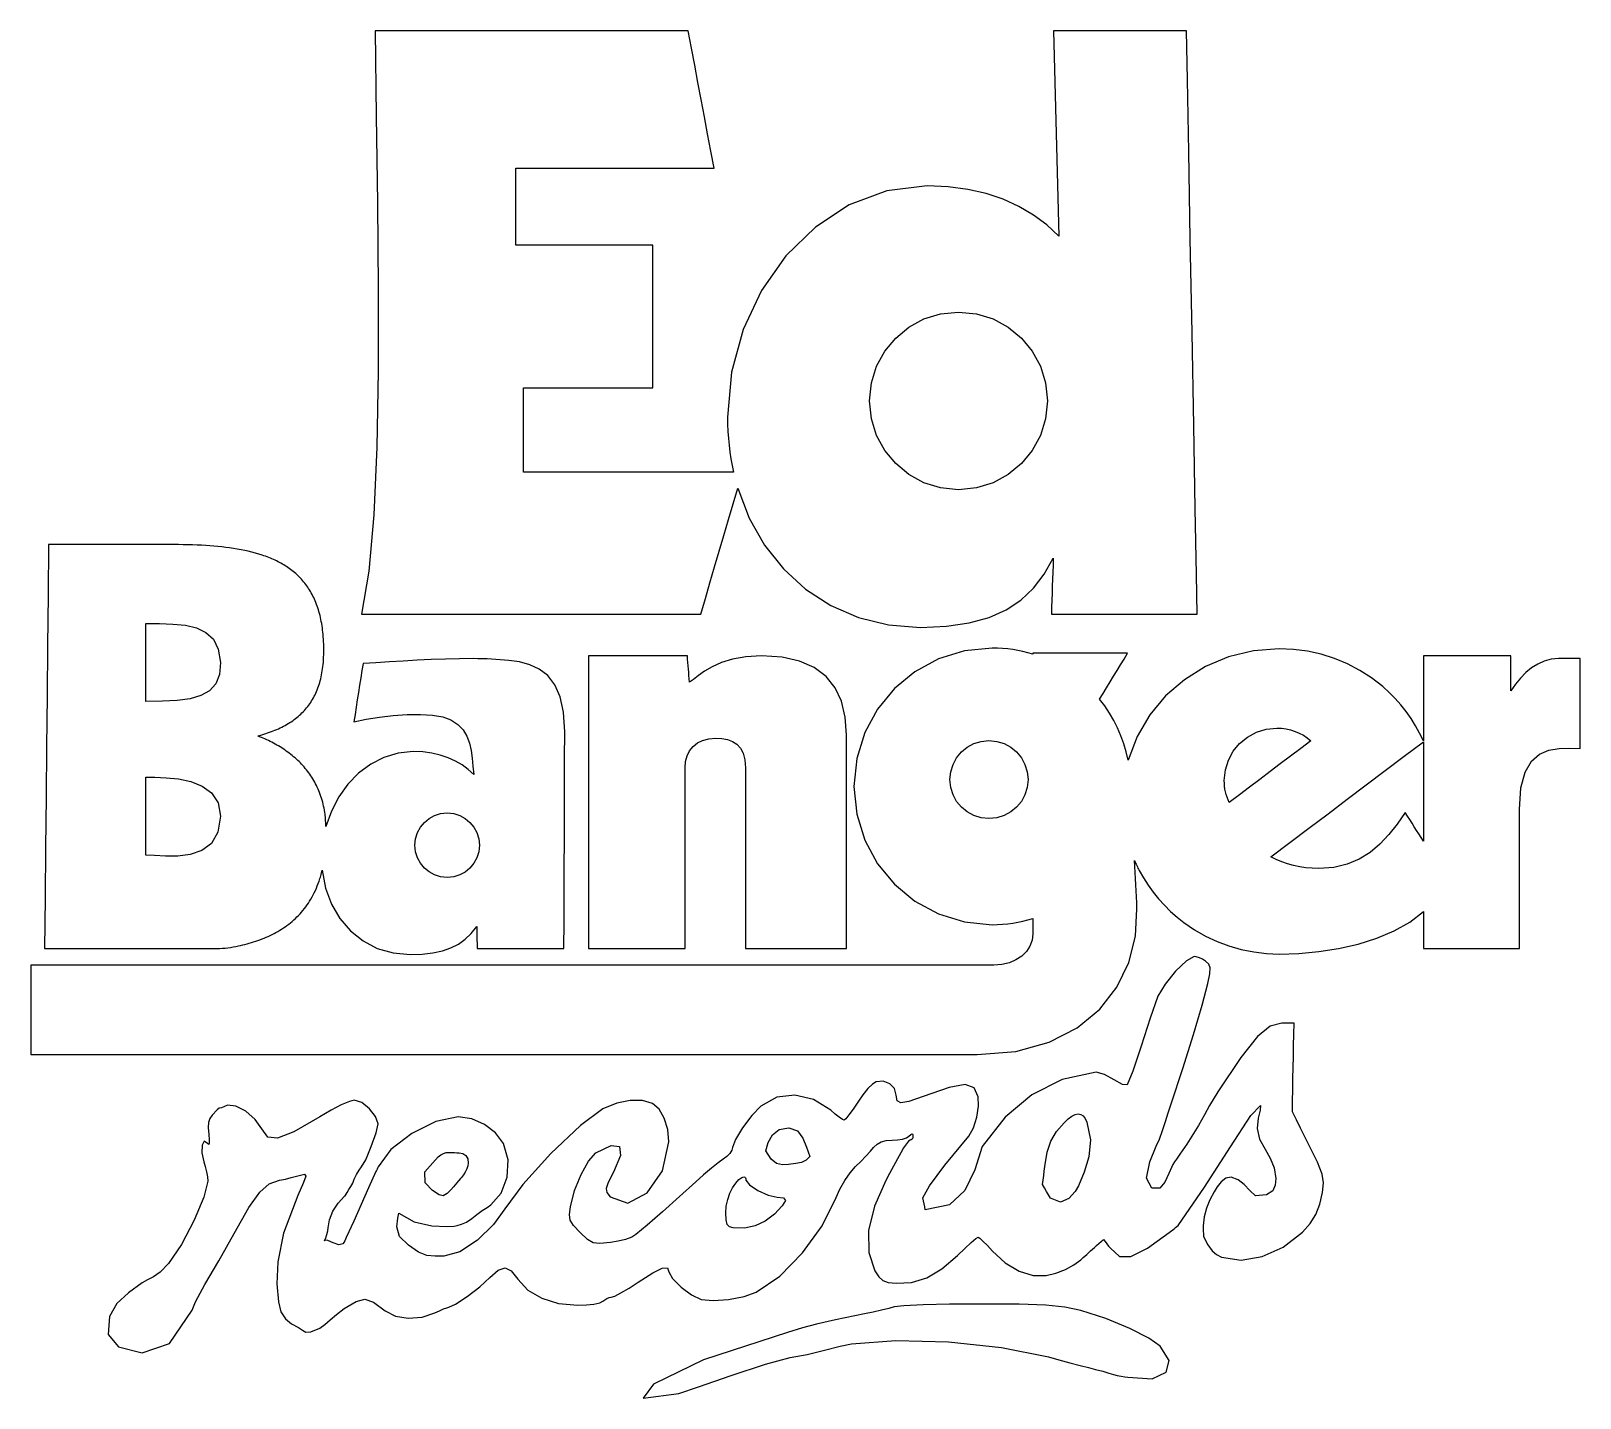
# Model space of a CAD drawing. Extents: x -56 to 66, y -51 to 57.
import ezdxf

# ---------------------------------------------------------------- set-up
doc = ezdxf.new("R2010")
doc.units = 0
doc.layers.add('Ed', color=7, linetype='CONTINUOUS')
doc.layers.add('records', color=7, linetype='CONTINUOUS')

msp = doc.modelspace()

# ---------------------------------------------------------------- linework, layer by layer
at = {"layer": 'Ed', "color": 7}
for p, q in [((-28.93118, 56.96139), (-28.84898, 50.21108)), ((-25.83495, 56.96135), (-28.93118, 56.96139)), ((-22.73875, 56.96135), (-25.83495, 56.96135)), ((-19.64256, 56.96135), (-22.73875, 56.96135)), ((-16.54637, 56.96135), (-19.64256, 56.96135)), ((-13.45017, 56.96135), (-16.54637, 56.96135)), ((-10.35398, 56.96135), (-13.45017, 56.96135)), ((-7.25779, 56.96135), (-10.35398, 56.96135)), ((-4.16159, 56.96135), (-7.25779, 56.96135)), ((-3.90489, 55.60342), (-4.16159, 56.96135)), ((26.081081, 56.96136), (24.766371, 56.96136)), ((24.766371, 56.96136), (24.818571, 54.9319)), ((27.395801, 56.96136), (26.081081, 56.96136)), ((28.710511, 56.96136), (27.395801, 56.96136)), ((30.025221, 56.96136), (28.710511, 56.96136)), ((31.339941, 56.96136), (30.025221, 56.96136)), ((32.654651, 56.96136), (31.339941, 56.96136)), ((33.969361, 56.96136), (32.654651, 56.96136)), ((35.284071, 56.96136), (33.969361, 56.96136)), ((35.351471, 53.10309), (35.284071, 56.96136)), ((-3.64819, 54.2455), (-3.90489, 55.60342)), ((-3.39148, 52.88757), (-3.64819, 54.2455)), ((24.818571, 54.9319), (24.870771, 52.90244)), ((-3.13478, 51.52964), (-3.39148, 52.88757)), ((24.870771, 52.90244), (24.922971, 50.87298)), ((35.454781, 47.40125), (35.351471, 53.10309)), ((-2.87808, 50.17172), (-3.13478, 51.52964)), ((24.922971, 50.87298), (24.975171, 48.84351)), ((-28.84898, 50.21108), (-28.76278, 43.34225)), ((-2.62138, 48.81379), (-2.87808, 50.17172)), ((-2.36467, 47.45586), (-2.62138, 48.81379)), ((24.975171, 48.84351), (25.027371, 46.81405)), ((-2.10797, 46.09793), (-2.36467, 47.45586)), ((25.027371, 46.81405), (25.079571, 44.78459)), ((35.581671, 40.50423), (35.454781, 47.40125)), ((-17.81606, 45.33609), (-17.81606, 46.09793)), ((-17.81606, 46.09793), (-15.85255, 46.09793)), ((-15.85255, 46.09793), (-13.88904, 46.09793)), ((-13.88904, 46.09793), (-11.92552, 46.09793)), ((-11.92552, 46.09793), (-9.96201, 46.09793)), ((-9.96201, 46.09793), (-7.9985, 46.09793)), ((-7.9985, 46.09793), (-6.03499, 46.09793)), ((-6.03499, 46.09793), (-4.07148, 46.09793)), ((-4.07148, 46.09793), (-2.10797, 46.09793)), ((-17.81606, 44.57425), (-17.81606, 45.33609)), ((-17.81606, 43.81241), (-17.81606, 44.57425)), ((11.55772, 44.29682), (8.586821, 43.1842)), ((14.75205, 44.68768), (11.55772, 44.29682)), ((16.41155, 44.61898), (14.75205, 44.68768)), ((17.96678, 44.41672), (16.41155, 44.61898)), ((19.41909, 44.08677), (17.96678, 44.41672)), ((25.079571, 44.78459), (25.131771, 42.75513)), ((-28.76278, 43.34225), (-28.70588, 36.55392)), ((-17.81606, 43.05057), (-17.81606, 43.81241)), ((-17.81606, 42.28873), (-17.81606, 43.05057)), ((8.586821, 43.1842), (5.901771, 41.4398)), ((20.76983, 43.63494), (19.41909, 44.08677)), ((22.02033, 43.06708), (20.76983, 43.63494)), ((23.17196, 42.38903), (22.02033, 43.06708)), ((-17.81606, 41.5269), (-17.81606, 42.28873)), ((24.226061, 41.60661), (23.17196, 42.38903)), ((25.131771, 42.75513), (25.183971, 40.72566)), ((-17.81606, 40.76505), (-17.81606, 41.5269)), ((-17.81606, 40.00322), (-17.81606, 40.76505)), ((5.901771, 41.4398), (3.564961, 39.15359)), ((25.183971, 40.72566), (24.226061, 41.60661)), ((35.719771, 33.06045), (35.581671, 40.50423)), ((-16.45806, 40.00322), (-17.81606, 40.00322)), ((-15.10007, 40.00322), (-16.45806, 40.00322)), ((-13.74208, 40.00322), (-15.10007, 40.00322)), ((-12.38409, 40.00322), (-13.74208, 40.00322)), ((-11.0261, 40.00322), (-12.38409, 40.00322)), ((-9.66811, 40.00322), (-11.0261, 40.00322)), ((-8.31011, 40.00322), (-9.66811, 40.00322)), ((-6.95212, 40.00322), (-8.31011, 40.00322)), ((-6.95212, 38.59167), (-6.95212, 40.00322)), ((-6.95212, 37.18013), (-6.95212, 38.59167)), ((3.564961, 39.15359), (1.638811, 36.41555)), ((-6.95212, 35.76859), (-6.95212, 37.18013)), ((-28.70588, 36.55392), (-28.71188, 30.04511)), ((-6.95212, 34.35705), (-6.95212, 35.76859)), ((1.638811, 36.41555), (0.18572, 33.31563)), ((-6.95212, 32.94551), (-6.95212, 34.35705)), ((14.49668, 34.15828), (15.81696, 34.56814)), ((15.81696, 34.56814), (17.23448, 34.71107)), ((17.23448, 34.71107), (18.65207, 34.56823)), ((18.65207, 34.56823), (19.97244, 34.15843)), ((0.18572, 33.31563), (-0.7319, 29.94382)), ((12.26096, 32.6509), (13.30192, 33.50978)), ((13.30192, 33.50978), (14.49668, 34.15828)), ((19.97244, 34.15843), (21.16728, 33.50996)), ((21.16728, 33.50996), (22.20832, 32.65109)), ((-6.95212, 31.53396), (-6.95212, 32.94551)), ((11.40209, 31.60995), (12.26096, 32.6509)), ((22.20832, 32.65109), (23.06727, 31.61011)), ((35.856711, 25.71827), (35.719771, 33.06045)), ((-6.95212, 30.12242), (-6.95212, 31.53396)), ((10.75358, 30.41519), (11.40209, 31.60995)), ((23.06727, 31.61011), (23.71583, 30.41531)), ((-28.71188, 30.04511), (-28.81339, 24.01483)), ((-6.95212, 28.71088), (-6.95212, 30.12242)), ((-0.7319, 29.94382), (-1.05164, 26.39009)), ((10.34372, 29.09491), (10.75358, 30.41519)), ((23.71583, 30.41531), (24.125731, 29.09498)), ((-17.19697, 27.87637), (-17.19697, 28.71088)), ((-17.19697, 28.71088), (-15.91637, 28.71088)), ((-15.91637, 28.71088), (-14.63576, 28.71088)), ((-14.63576, 28.71088), (-13.35515, 28.71088)), ((-13.35515, 28.71088), (-12.07455, 28.71088)), ((-12.07455, 28.71088), (-10.79394, 28.71088)), ((-10.79394, 28.71088), (-9.51333, 28.71088)), ((-9.51333, 28.71088), (-8.23273, 28.71088)), ((-8.23273, 28.71088), (-6.95212, 28.71088)), ((10.2008, 27.67739), (10.34372, 29.09491)), ((24.125731, 29.09498), (24.268671, 27.67739)), ((-17.19697, 27.04186), (-17.19697, 27.87637)), ((-17.19697, 26.20735), (-17.19697, 27.04186)), ((10.34372, 26.25988), (10.2008, 27.67739)), ((24.268671, 27.67739), (24.125731, 26.25981)), ((-17.19697, 25.37284), (-17.19697, 26.20735)), ((-1.05164, 26.39009), (-1.04364, 25.82193)), ((-1.04364, 25.82193), (-1.02084, 25.26019)), ((10.75358, 24.9396), (10.34372, 26.25988)), ((24.125731, 26.25981), (23.71583, 24.93947)), ((-17.19697, 24.53833), (-17.19697, 25.37284)), ((-17.19697, 23.70382), (-17.19697, 24.53833)), ((-1.02084, 25.26019), (-0.98314, 24.70504)), ((-0.98314, 24.70504), (-0.93074, 24.15669)), ((11.40209, 23.74484), (10.75358, 24.9396)), ((23.71583, 24.93947), (23.06727, 23.74467)), ((35.980111, 19.12611), (35.856711, 25.71827)), ((-28.81339, 24.01483), (-29.04399, 18.66211)), ((-17.19697, 22.86931), (-17.19697, 23.70382)), ((-0.93074, 24.15669), (-0.86394, 23.6153)), ((-0.86394, 23.6153), (-0.78284, 23.08106)), ((12.26096, 22.70388), (11.40209, 23.74484)), ((23.06727, 23.74467), (22.20832, 22.7037)), ((-17.19697, 22.0348), (-17.19697, 22.86931)), ((-0.78284, 23.08106), (-0.68774, 22.55417)), ((-0.68774, 22.55417), (-0.57887, 22.0348)), ((13.30192, 21.84501), (12.26096, 22.70388)), ((22.20832, 22.7037), (21.16728, 21.84483)), ((-15.11971, 22.0348), (-17.19697, 22.0348)), ((-13.04245, 22.0348), (-15.11971, 22.0348)), ((-10.96518, 22.0348), (-13.04245, 22.0348)), ((-8.88792, 22.0348), (-10.96518, 22.0348)), ((-6.81066, 22.0348), (-8.88792, 22.0348)), ((-4.73339, 22.0348), (-6.81066, 22.0348)), ((-2.65613, 22.0348), (-4.73339, 22.0348)), ((-0.57887, 22.0348), (-2.65613, 22.0348)), ((14.49668, 21.1965), (13.30192, 21.84501)), ((15.81696, 20.78664), (14.49668, 21.1965)), ((19.97244, 21.19635), (18.65207, 20.78655)), ((21.16728, 21.84483), (19.97244, 21.19635)), ((-0.60975, 19.52175), (-0.24433, 20.7698)), ((-0.24433, 20.7698), (0.66573, 18.39413)), ((17.23448, 20.64371), (15.81696, 20.78664)), ((18.65207, 20.78655), (17.23448, 20.64371)), ((-29.04399, 18.66211), (-29.43693, 14.18596)), ((-0.97517, 18.2737), (-0.60975, 19.52175)), ((0.66573, 18.39413), (1.881961, 16.2522)), ((36.077611, 13.93234), (35.980111, 19.12611)), ((-1.34058, 17.02565), (-0.97517, 18.2737)), ((-54.79782, 16.30289), (-54.83582, 12.30443)), ((-53.97038, 16.30269), (-54.79782, 16.30289)), ((-53.14369, 16.30269), (-53.97038, 16.30269)), ((-52.317, 16.30269), (-53.14369, 16.30269)), ((-51.4903, 16.30269), (-52.317, 16.30269)), ((-50.66361, 16.30269), (-51.4903, 16.30269)), ((-49.83691, 16.30269), (-50.66361, 16.30269)), ((-49.01022, 16.30269), (-49.83691, 16.30269)), ((-48.18353, 16.30269), (-49.01022, 16.30269)), ((-47.86184, 16.30269), (-48.18353, 16.30269)), ((-47.54016, 16.30269), (-47.86184, 16.30269)), ((-47.21847, 16.30269), (-47.54016, 16.30269)), ((-46.89678, 16.30269), (-47.21847, 16.30269)), ((-46.5751, 16.30269), (-46.89678, 16.30269)), ((-46.25341, 16.30269), (-46.5751, 16.30269)), ((-45.93173, 16.30269), (-46.25341, 16.30269)), ((-45.61004, 16.30269), (-45.93173, 16.30269)), ((-45.24037, 16.29869), (-45.61004, 16.30269)), ((-44.86928, 16.29469), (-45.24037, 16.29869)), ((-44.498, 16.29069), (-44.86928, 16.29469)), ((-44.12778, 16.28569), (-44.498, 16.29069)), ((-43.75989, 16.27869), (-44.12778, 16.28569)), ((-43.39555, 16.26869), (-43.75989, 16.27869)), ((-43.03603, 16.25549), (-43.39555, 16.26869)), ((-42.68257, 16.23789), (-43.03603, 16.25549)), ((-42.35512, 16.21759), (-42.68257, 16.23789)), ((-42.03057, 16.19449), (-42.35512, 16.21759)), ((-41.70908, 16.16839), (-42.03057, 16.19449)), ((-41.3908, 16.13899), (-41.70908, 16.16839)), ((-41.0759, 16.10619), (-41.3908, 16.13899)), ((-40.76453, 16.06979), (-41.0759, 16.10619)), ((-40.45685, 16.02949), (-40.76453, 16.06979)), ((-40.15301, 15.98519), (-40.45685, 16.02949)), ((-39.85318, 15.93659), (-40.15301, 15.98519)), ((-1.706, 15.7776), (-1.34058, 17.02565)), ((1.881961, 16.2522), (3.379591, 14.36959)), ((-39.55751, 15.88359), (-39.85318, 15.93659)), ((-39.26617, 15.82589), (-39.55751, 15.88359)), ((-38.97934, 15.76329), (-39.26617, 15.82589)), ((-38.69717, 15.69549), (-38.97934, 15.76329)), ((-38.41982, 15.62239), (-38.69717, 15.69549)), ((-38.14747, 15.54369), (-38.41982, 15.62239)), ((-37.88028, 15.45919), (-38.14747, 15.54369)), ((-37.74867, 15.41469), (-37.88028, 15.45919)), ((-37.61843, 15.36859), (-37.74867, 15.41469)), ((-37.48955, 15.32099), (-37.61843, 15.36859)), ((-37.36207, 15.27179), (-37.48955, 15.32099)), ((-37.236, 15.22099), (-37.36207, 15.27179)), ((-37.11135, 15.16859), (-37.236, 15.22099)), ((-36.98814, 15.11449), (-37.11135, 15.16859)), ((-36.86639, 15.05869), (-36.98814, 15.11449)), ((-36.74612, 15.00119), (-36.86639, 15.05869)), ((-36.62736, 14.94199), (-36.74612, 15.00119)), ((-36.51012, 14.88099), (-36.62736, 14.94199)), ((-36.39444, 14.81819), (-36.51012, 14.88099)), ((-36.28032, 14.75359), (-36.39444, 14.81819)), ((-36.16779, 14.68719), (-36.28032, 14.75359)), ((-2.07142, 14.52955), (-1.706, 15.7776)), ((24.011291, 13.95068), (24.733471, 15.22799)), ((24.733471, 15.22799), (24.715371, 14.67266)), ((-36.05687, 14.61889), (-36.16779, 14.68719)), ((-35.94758, 14.54869), (-36.05687, 14.61889)), ((-35.83994, 14.47659), (-35.94758, 14.54869)), ((-35.73395, 14.40249), (-35.83994, 14.47659)), ((-35.62964, 14.32649), (-35.73395, 14.40249)), ((-35.52705, 14.24849), (-35.62964, 14.32649)), ((-35.42618, 14.16839), (-35.52705, 14.24849)), ((-35.32708, 14.08629), (-35.42618, 14.16839)), ((-35.22978, 14.00209), (-35.32708, 14.08629)), ((-35.13428, 13.91569), (-35.22978, 14.00209)), ((-35.04058, 13.82719), (-35.13428, 13.91569)), ((-34.94868, 13.73649), (-35.04058, 13.82719)), ((-34.85868, 13.64359), (-34.94868, 13.73649)), ((-34.77058, 13.54849), (-34.85868, 13.64359)), ((-34.68438, 13.45109), (-34.77058, 13.54849)), ((-29.43693, 14.18596), (-30.02546, 10.7854)), ((-2.43683, 13.2815), (-2.07142, 14.52955)), ((3.379591, 14.36959), (5.133851, 12.77191)), ((23.16481, 12.84032), (24.011291, 13.95068)), ((24.679171, 13.56201), (24.661071, 13.00668)), ((24.697271, 14.11734), (24.679171, 13.56201)), ((24.715371, 14.67266), (24.697271, 14.11734)), ((36.136811, 10.78537), (36.077611, 13.93234)), ((-54.83582, 12.30443), (-54.87382, 8.30596)), ((-34.60008, 13.35149), (-34.68438, 13.45109)), ((-34.51768, 13.24955), (-34.60008, 13.35149)), ((-34.43718, 13.14529), (-34.51768, 13.24955)), ((-34.35868, 13.03869), (-34.43718, 13.14529)), ((-34.28218, 12.92972), (-34.35868, 13.03869)), ((-34.20768, 12.81835), (-34.28218, 12.92972)), ((-34.13528, 12.70455), (-34.20768, 12.81835)), ((-34.06488, 12.58828), (-34.13528, 12.70455)), ((-33.99658, 12.46952), (-34.06488, 12.58828)), ((-33.93038, 12.34824), (-33.99658, 12.46952)), ((-33.86628, 12.22441), (-33.93038, 12.34824)), ((-2.80225, 12.03345), (-2.43683, 13.2815)), ((5.133851, 12.77191), (7.119941, 11.48473)), ((22.17164, 11.89793), (23.16481, 12.84032)), ((24.642971, 12.45135), (24.624871, 11.89603)), ((24.661071, 13.00668), (24.642971, 12.45135)), ((-33.80428, 12.098), (-33.86628, 12.22441)), ((-33.74438, 11.96897), (-33.80428, 12.098)), ((-33.68668, 11.83729), (-33.74438, 11.96897)), ((-33.63118, 11.70297), (-33.68668, 11.83729)), ((-33.57788, 11.56596), (-33.63118, 11.70297)), ((-33.52688, 11.42626), (-33.57788, 11.56596)), ((-33.47808, 11.28384), (-33.52688, 11.42626)), ((-33.43158, 11.13869), (-33.47808, 11.28384)), ((-33.38738, 10.99078), (-33.43158, 11.13869)), ((-3.16767, 10.7854), (-2.80225, 12.03345)), ((7.119941, 11.48473), (9.313091, 10.53363)), ((19.65563, 10.52126), (21.00938, 11.12457)), ((21.00938, 11.12457), (22.17164, 11.89793)), ((24.606771, 11.3407), (24.588671, 10.78537)), ((24.624871, 11.89603), (24.606771, 11.3407)), ((-47.0846, 10.05004), (-45.9985, 10.03734)), ((-47.08459, 9.27921), (-47.0846, 10.05004)), ((-45.9985, 10.03734), (-44.94816, 10.00324)), ((-44.94816, 10.00324), (-43.96563, 9.90524)), ((-43.96563, 9.90524), (-43.08298, 9.70073)), ((-33.34548, 10.84005), (-33.38738, 10.99078)), ((-33.30588, 10.68649), (-33.34548, 10.84005)), ((-33.26868, 10.53007), (-33.30588, 10.68649)), ((-33.23378, 10.37076), (-33.26868, 10.53007)), ((-33.20138, 10.20853), (-33.23378, 10.37076)), ((-33.17138, 10.04335), (-33.20138, 10.20853)), ((-33.14378, 9.87521), (-33.17138, 10.04335)), ((-33.11868, 9.70407), (-33.14378, 9.87521)), ((-30.02546, 10.7854), (-26.66823, 10.7854)), ((-26.66823, 10.7854), (-23.31101, 10.7854)), ((-23.31101, 10.7854), (-19.95379, 10.7854)), ((-19.95379, 10.7854), (-16.59656, 10.7854)), ((-16.59656, 10.7854), (-13.23934, 10.7854)), ((-13.23934, 10.7854), (-9.88212, 10.7854)), ((-9.88212, 10.7854), (-6.52489, 10.7854)), ((-6.52489, 10.7854), (-3.16767, 10.7854)), ((9.313091, 10.53363), (11.68852, 9.94421)), ((11.68852, 9.94421), (14.22145, 9.74205)), ((14.22145, 9.74205), (16.28406, 9.82895)), ((16.28406, 9.82895), (18.08799, 10.08904)), ((18.08799, 10.08904), (19.65563, 10.52126)), ((24.588671, 10.78537), (26.032191, 10.78537)), ((26.032191, 10.78537), (27.475711, 10.78537)), ((27.475711, 10.78537), (28.919221, 10.78537)), ((28.919221, 10.78537), (30.362741, 10.78537)), ((30.362741, 10.78537), (31.806261, 10.78537)), ((31.806261, 10.78537), (33.249771, 10.78537)), ((33.249771, 10.78537), (34.693291, 10.78537)), ((34.693291, 10.78537), (36.136811, 10.78537)), ((-47.08459, 8.50833), (-47.08459, 9.27921)), ((-43.08298, 9.70073), (-42.33227, 9.34715)), ((-42.33227, 9.34715), (-41.74557, 8.80197)), ((-41.74557, 8.80197), (-41.35494, 8.02261)), ((-33.09598, 9.52991), (-33.11868, 9.70407)), ((-33.07578, 9.35271), (-33.09598, 9.52991)), ((-33.05808, 9.17243), (-33.07578, 9.35271)), ((-33.04298, 8.98905), (-33.05808, 9.17243)), ((-33.03038, 8.80254), (-33.04298, 8.98905)), ((-33.02038, 8.61287), (-33.03038, 8.80254)), ((-33.01338, 8.42), (-33.02038, 8.61287)), ((-54.87382, 8.30596), (-54.91182, 4.3075)), ((-47.08459, 7.73745), (-47.08459, 8.50833)), ((-47.08459, 6.96656), (-47.08459, 7.73745)), ((-41.35494, 8.02261), (-41.19245, 6.96651)), ((-33.02848, 7.18569), (-33.01838, 7.38547)), ((-33.01838, 7.38547), (-33.01138, 7.59107)), ((-33.00838, 8.21695), (-33.01338, 8.42)), ((-33.01138, 7.59107), (-33.00738, 7.79991)), ((-33.00638, 8.0094), (-33.00838, 8.21695)), ((-33.00738, 7.79991), (-33.00638, 8.0094)), ((-11.08182, 7.48592), (-12.06141, 7.48586)), ((-12.06141, 7.48586), (-12.06141, 4.58953)), ((-10.10217, 7.48592), (-11.08182, 7.48592)), ((-9.12251, 7.48592), (-10.10217, 7.48592)), ((-8.14286, 7.48592), (-9.12251, 7.48592)), ((-7.1632, 7.48592), (-8.14286, 7.48592)), ((-6.18355, 7.48592), (-7.1632, 7.48592)), ((-5.20389, 7.48592), (-6.18355, 7.48592)), ((-4.22423, 7.48592), (-5.20389, 7.48592)), ((-4.20413, 7.22573), (-4.22423, 7.48592)), ((0.39738, 7.41562), (-0.65533, 7.22632)), ((1.641651, 7.48592), (0.39738, 7.41562)), ((3.270701, 7.38094), (1.641651, 7.48592)), ((4.661361, 7.07008), (3.270701, 7.38094)), ((17.70452, 7.88245), (15.64861, 7.2443)), ((19.91183, 8.10494), (17.70452, 7.88245)), ((20.31907, 8.09773), (19.91183, 8.10494)), ((20.72527, 8.07493), (20.31907, 8.09773)), ((21.13006, 8.03703), (20.72527, 8.07493)), ((21.53304, 7.98423), (21.13006, 8.03703)), ((21.93378, 7.91653), (21.53304, 7.98423)), ((22.33186, 7.83393), (21.93378, 7.91653)), ((22.72687, 7.73653), (22.33186, 7.83393)), ((23.1184, 7.62441), (22.72687, 7.73653)), ((24.055231, 7.68841), (23.1184, 7.68841)), ((23.1184, 7.68841), (23.1184, 7.68041)), ((23.1184, 7.68041), (23.1184, 7.67241)), ((23.1184, 7.67241), (23.1184, 7.66441)), ((23.1184, 7.66441), (23.1184, 7.65641)), ((23.1184, 7.65641), (23.1184, 7.64841)), ((23.1184, 7.64841), (23.1184, 7.64041)), ((23.1184, 7.64041), (23.1184, 7.63241)), ((23.1184, 7.63241), (23.1184, 7.62441)), ((24.992061, 7.68841), (24.055231, 7.68841)), ((25.928891, 7.68841), (24.992061, 7.68841)), ((26.865721, 7.68841), (25.928891, 7.68841)), ((27.802551, 7.68841), (26.865721, 7.68841)), ((28.739381, 7.68841), (27.802551, 7.68841)), ((29.676201, 7.68841), (28.739381, 7.68841)), ((30.613031, 7.68841), (29.676201, 7.68841)), ((30.337401, 7.2343), (30.613031, 7.68841)), ((38.614411, 7.40429), (36.783681, 6.63303)), ((40.572501, 7.88429), (38.614411, 7.40429)), ((42.626251, 8.04963), (40.572501, 7.88429)), ((43.749441, 7.99903), (42.626251, 8.04963)), ((44.85662, 7.85128), (43.749441, 7.99903)), ((45.94145, 7.60868), (44.85662, 7.85128)), ((46.99761, 7.27355), (45.94145, 7.60868)), ((54.89327, 7.48582), (54.02866, 7.48582)), ((54.02866, 7.48582), (54.02866, 6.64414)), ((55.75788, 7.48582), (54.89327, 7.48582)), ((56.62249, 7.48582), (55.75788, 7.48582)), ((57.4871, 7.48582), (56.62249, 7.48582)), ((58.35171, 7.48582), (57.4871, 7.48582)), ((59.21633, 7.48582), (58.35171, 7.48582)), ((60.08094, 7.48582), (59.21633, 7.48582)), ((60.94555, 7.48582), (60.08094, 7.48582)), ((60.94555, 7.14094), (60.94555, 7.48582)), ((-47.08459, 6.19568), (-47.08459, 6.96656)), ((-47.08459, 5.4248), (-47.08459, 6.19568)), ((-41.19245, 6.96651), (-41.26975, 6.00458)), ((-33.18028, 5.98235), (-33.14998, 6.14256)), ((-33.14998, 6.14256), (-33.12248, 6.30578)), ((-33.12248, 6.30578), (-33.09788, 6.47205)), ((-33.09788, 6.47205), (-33.07618, 6.64141)), ((-33.07618, 6.64141), (-33.05738, 6.81389)), ((-33.05738, 6.81389), (-33.04148, 6.9943)), ((-33.04148, 6.9943), (-33.02848, 7.18569)), ((-29.98665, 6.31435), (-30.07795, 5.73602)), ((-29.89535, 6.89267), (-29.98665, 6.31435)), ((-28.87593, 6.94607), (-29.89535, 6.89267)), ((-27.81826, 7.00777), (-28.87593, 6.94607)), ((-26.73119, 7.07267), (-27.81826, 7.00777)), ((-25.62353, 7.13567), (-26.73119, 7.07267)), ((-24.50411, 7.19147), (-25.62353, 7.13567)), ((-23.38177, 7.23507), (-24.50411, 7.19147)), ((-22.26532, 7.26117), (-23.38177, 7.23507)), ((-21.16359, 7.26517), (-22.26532, 7.26117)), ((-20.80114, 7.26017), (-21.16359, 7.26517)), ((-20.44164, 7.25217), (-20.80114, 7.26017)), ((-20.08541, 7.24067), (-20.44164, 7.25217)), ((-19.73278, 7.22547), (-20.08541, 7.24067)), ((-19.38407, 7.20647), (-19.73278, 7.22547)), ((-19.03962, 7.18337), (-19.38407, 7.20647)), ((-18.69975, 7.15607), (-19.03962, 7.18337)), ((-18.36479, 7.12437), (-18.69975, 7.15607)), ((-17.51445, 7.00133), (-18.36479, 7.12437)), ((-16.70136, 6.78398), (-17.51445, 7.00133)), ((-15.94925, 6.43621), (-16.70136, 6.78398)), ((-15.28183, 5.92193), (-15.94925, 6.43621)), ((-4.18403, 6.96554), (-4.20413, 7.22573)), ((-4.16393, 6.70535), (-4.18403, 6.96554)), ((-4.14383, 6.44516), (-4.16393, 6.70535)), ((-4.12373, 6.18497), (-4.14383, 6.44516)), ((-4.10363, 5.92478), (-4.12373, 6.18497)), ((-2.86316, 6.26811), (-3.34866, 5.92654)), ((-2.2657, 6.62018), (-2.86316, 6.26811)), ((-1.5364, 6.95038), (-2.2657, 6.62018)), ((-0.65533, 7.22632), (-1.5364, 6.95038)), ((5.820161, 6.55951), (4.661361, 7.07008)), ((6.753621, 5.85537), (5.820161, 6.55951)), ((13.78815, 6.23452), (12.16717, 4.89715)), ((15.64861, 7.2443), (13.78815, 6.23452)), ((29.510521, 5.87198), (29.786141, 6.32609)), ((29.786141, 6.32609), (30.061771, 6.7802)), ((30.061771, 6.7802), (30.337401, 7.2343)), ((36.783681, 6.63303), (35.112071, 5.59386)), ((48.0188, 6.84819), (46.99761, 7.27355)), ((48.99867, 6.33492), (48.0188, 6.84819)), ((49.93092, 5.73607), (48.99867, 6.33492)), ((54.02866, 6.64414), (54.02866, 5.80246)), ((60.94555, 6.79607), (60.94555, 7.14094)), ((60.94555, 6.45119), (60.94555, 6.79607)), ((60.94555, 6.10632), (60.94555, 6.45119)), ((62.15378, 6.15999), (61.73125, 5.72811)), ((62.60192, 6.53385), (62.15378, 6.15999)), ((63.08005, 6.84054), (62.60192, 6.53385)), ((63.59254, 7.07092), (63.08005, 6.84054)), ((64.14375, 7.21585), (63.59254, 7.07092)), ((64.73808, 7.26615), (64.14375, 7.21585)), ((64.94963, 7.26615), (64.73808, 7.26615)), ((65.16118, 7.26615), (64.94963, 7.26615)), ((65.37273, 7.26615), (65.16118, 7.26615)), ((65.58428, 7.26615), (65.37273, 7.26615)), ((65.79583, 7.26615), (65.58428, 7.26615)), ((66.00738, 7.26615), (65.79583, 7.26615)), ((66.21893, 7.26615), (66.00738, 7.26615)), ((66.43048, 7.26615), (66.21893, 7.26615)), ((66.43048, 6.37712), (66.43048, 7.26615)), ((66.43048, 5.4881), (66.43048, 6.37712)), ((-47.08459, 4.65391), (-47.08459, 5.4248)), ((-41.56084, 5.26595), (-42.053, 4.72132)), ((-41.26975, 6.00458), (-41.56084, 5.26595)), ((-33.52428, 4.80512), (-33.47148, 4.94235)), ((-33.47148, 4.94235), (-33.42148, 5.08237)), ((-33.42148, 5.08237), (-33.37428, 5.2252)), ((-33.37428, 5.2252), (-33.32988, 5.37087)), ((-33.32988, 5.37087), (-33.28828, 5.5194)), ((-33.28828, 5.5194), (-33.24948, 5.67081)), ((-33.24948, 5.67081), (-33.21348, 5.82511)), ((-33.21348, 5.82511), (-33.18028, 5.98235)), ((-30.16925, 5.1577), (-30.26055, 4.57937)), ((-30.07795, 5.73602), (-30.16925, 5.1577)), ((-14.72283, 5.20504), (-15.28183, 5.92193)), ((-14.29597, 4.24944), (-14.72283, 5.20504)), ((-4.08353, 5.66459), (-4.10363, 5.92478)), ((-4.06343, 5.40439), (-4.08353, 5.66459)), ((-3.74212, 5.62784), (-4.06343, 5.40439)), ((-3.34866, 5.92654), (-3.74212, 5.62784)), ((7.468291, 4.96384), (6.753621, 5.85537)), ((7.970681, 3.89105), (7.468291, 4.96384)), ((28.683631, 4.50966), (28.959261, 4.96377)), ((28.959261, 4.96377), (29.234891, 5.41788)), ((29.234891, 5.41788), (29.510521, 5.87198)), ((35.112071, 5.59386), (33.631291, 4.31019)), ((50.80922, 5.05392), (49.93092, 5.73607)), ((51.31624, 4.59683), (50.80922, 5.05392)), ((54.02866, 5.80246), (54.02866, 4.96078)), ((54.02866, 4.96078), (54.02866, 4.1191)), ((60.94555, 5.76144), (60.94555, 6.10632)), ((60.94555, 5.41656), (60.94555, 5.76144)), ((60.94555, 5.07169), (60.94555, 5.41656)), ((61.32997, 5.24734), (60.94555, 4.72681)), ((60.94555, 4.72681), (60.94555, 5.07169)), ((61.73125, 5.72811), (61.32997, 5.24734)), ((66.43048, 4.59907), (66.43048, 5.4881)), ((-54.91182, 4.3075), (-54.94982, 0.30904)), ((-47.08459, 3.88303), (-47.08459, 4.65391)), ((-45.7779, 3.89703), (-47.08459, 3.88303)), ((-44.60867, 3.95853), (-45.7779, 3.89703)), ((-43.58964, 4.0969), (-44.60867, 3.95853)), ((-42.73351, 4.3414), (-43.58964, 4.0969)), ((-42.053, 4.72132), (-42.73351, 4.3414)), ((-34.20008, 3.57986), (-34.12048, 3.69077)), ((-34.12048, 3.69077), (-34.04358, 3.8042)), ((-34.04358, 3.8042), (-33.96928, 3.92017)), ((-33.96928, 3.92017), (-33.89768, 4.03871)), ((-33.89768, 4.03871), (-33.82878, 4.15983)), ((-33.82878, 4.15983), (-33.76248, 4.28355)), ((-33.76248, 4.28355), (-33.69888, 4.40991)), ((-33.69888, 4.40991), (-33.63798, 4.53892)), ((-33.63798, 4.53892), (-33.57978, 4.67066)), ((-33.57978, 4.67066), (-33.52428, 4.80512)), ((-30.35185, 4.00105), (-30.44315, 3.42273)), ((-30.26055, 4.57937), (-30.35185, 4.00105)), ((-14.02496, 3.01902), (-14.29597, 4.24944)), ((-12.06141, 4.58953), (-12.06141, 1.69319)), ((8.267321, 2.64317), (7.970681, 3.89105)), ((12.16717, 4.89715), (10.82973, 3.27624)), ((28.408001, 4.05556), (28.683631, 4.50966)), ((28.816821, 3.51771), (28.408001, 4.05556)), ((33.631291, 4.31019), (32.373081, 2.80538)), ((51.79525, 4.11421), (51.31624, 4.59683)), ((52.24532, 3.60731), (51.79525, 4.11421)), ((54.02866, 4.1191), (54.02866, 3.27742)), ((66.43048, 3.71004), (66.43048, 4.59907)), ((66.43048, 2.82101), (66.43048, 3.71004)), ((-35.35704, 2.4353), (-35.24678, 2.5183)), ((-35.24678, 2.5183), (-35.139, 2.6034)), ((-35.139, 2.6034), (-35.0337, 2.6907)), ((-35.0337, 2.6907), (-34.93089, 2.7802)), ((-34.93089, 2.7802), (-34.83058, 2.872)), ((-34.83058, 2.872), (-34.73278, 2.966)), ((-34.73278, 2.966), (-34.63748, 3.0623)), ((-34.63748, 3.0623), (-34.54478, 3.161)), ((-34.54478, 3.161), (-34.45468, 3.26206)), ((-34.45468, 3.26206), (-34.36718, 3.36554)), ((-34.36718, 3.36554), (-34.28228, 3.47146)), ((-34.28228, 3.47146), (-34.20008, 3.57986)), ((-30.53445, 2.8444), (-30.62575, 2.26608)), ((-30.62575, 2.26608), (-29.65967, 2.4615)), ((-30.44315, 3.42273), (-30.53445, 2.8444)), ((-29.65967, 2.4615), (-28.60515, 2.62785)), ((-28.60515, 2.62785), (-27.5073, 2.75455)), ((-27.5073, 2.75455), (-26.4112, 2.83105)), ((-26.4112, 2.83105), (-25.36193, 2.84675)), ((-25.36193, 2.84675), (-24.40461, 2.79105)), ((-24.40461, 2.79105), (-23.5843, 2.6534)), ((-23.5843, 2.6534), (-22.94612, 2.42323)), ((-13.93356, 1.47768), (-14.02496, 3.01902)), ((8.364721, 1.22635), (8.267321, 2.64317)), ((10.82973, 3.27624), (9.819861, 1.41583)), ((29.190331, 2.95751), (28.816821, 3.51771)), ((29.527831, 2.37671), (29.190331, 2.95751)), ((32.373081, 2.80538), (31.369161, 1.10282)), ((52.6655, 3.07738), (52.24532, 3.60731)), ((53.05486, 2.52567), (52.6655, 3.07738)), ((53.41247, 1.95343), (53.05486, 2.52567)), ((54.02866, 3.27742), (54.02866, 2.43574)), ((66.43048, 1.93198), (66.43048, 2.82101)), ((-38.06653, 1.1901), (-37.90901, 1.2354)), ((-37.90901, 1.2354), (-37.75371, 1.2823)), ((-37.75371, 1.2823), (-37.60067, 1.3309)), ((-37.60067, 1.3309), (-37.44989, 1.3811)), ((-37.44989, 1.3811), (-37.30141, 1.433)), ((-37.30141, 1.433), (-37.15522, 1.4867)), ((-37.15522, 1.4867), (-37.01136, 1.5421)), ((-37.01136, 1.5421), (-36.86984, 1.5993)), ((-36.86984, 1.5993), (-36.73066, 1.6583)), ((-36.73066, 1.6583), (-36.59385, 1.7192)), ((-36.59385, 1.7192), (-36.45939, 1.7819)), ((-36.45939, 1.7819), (-36.3273, 1.8465)), ((-36.3273, 1.8465), (-36.19758, 1.9131)), ((-36.19758, 1.9131), (-36.07023, 1.9816)), ((-36.07023, 1.9816), (-35.94527, 2.0521)), ((-35.94527, 2.0521), (-35.82273, 2.1246)), ((-35.82273, 2.1246), (-35.70263, 2.1992)), ((-35.70263, 2.1992), (-35.58497, 2.2758)), ((-35.58497, 2.2758), (-35.46978, 2.3545)), ((-35.46978, 2.3545), (-35.35704, 2.4353)), ((-22.94612, 2.42323), (-22.39032, 2.05411)), ((-22.39032, 2.05411), (-21.9762, 1.61972)), ((-21.9762, 1.61972), (-21.68005, 1.12797)), ((-13.94156, -0.66766), (-13.93356, 1.47768)), ((-12.06141, 1.69319), (-12.06141, -1.20314)), ((8.364721, -0.88753), (8.364721, 1.22635)), ((9.819861, 1.41583), (9.181611, -0.64005)), ((29.828631, 1.7771), (29.527831, 2.37671)), ((30.092061, 1.16045), (29.828631, 1.7771)), ((40.103681, 1.06081), (40.809521, 1.44393)), ((40.809521, 1.44393), (41.589521, 1.68605)), ((41.589521, 1.68605), (42.427251, 1.77045)), ((42.427251, 1.77045), (42.797641, 1.75365)), ((42.797641, 1.75365), (43.162891, 1.70425)), ((43.162891, 1.70425), (43.520971, 1.62305)), ((43.520971, 1.62305), (43.869841, 1.5108)), ((43.869841, 1.5108), (44.20746, 1.36825)), ((44.20746, 1.36825), (44.53181, 1.19617)), ((53.73738, 1.36192), (53.41247, 1.95343)), ((54.02866, 0.75238), (53.73738, 1.36192)), ((54.02866, 2.43574), (54.02866, 1.59406)), ((54.02866, 1.59406), (54.02866, 0.75238)), ((66.43048, 1.04296), (66.43048, 1.93198)), ((-54.94982, 0.30904), (-54.98782, -3.68943)), ((-38.22627, 1.1464), (-38.06653, 1.1901)), ((-38.08375, 1.0888), (-38.22627, 1.1464)), ((-37.94229, 1.0297), (-38.08375, 1.0888)), ((-37.80193, 0.9691), (-37.94229, 1.0297)), ((-37.6627, 0.9069), (-37.80193, 0.9691)), ((-37.52464, 0.8432), (-37.6627, 0.9069)), ((-37.38778, 0.7779), (-37.52464, 0.8432)), ((-37.25216, 0.711), (-37.38778, 0.7779)), ((-37.11781, 0.6425), (-37.25216, 0.711)), ((-36.98477, 0.5724), (-37.11781, 0.6425)), ((-36.85309, 0.5007), (-36.98477, 0.5724)), ((-36.72279, 0.4273), (-36.85309, 0.5007)), ((-36.59392, 0.3522), (-36.72279, 0.4273)), ((-36.46652, 0.2754), (-36.59392, 0.3522)), ((-36.34064, 0.1969), (-36.46652, 0.2754)), ((-36.21632, 0.1167), (-36.34064, 0.1969)), ((-36.09359, 0.0347), (-36.21632, 0.1167)), ((-35.9725, -0.0491), (-36.09359, 0.0347)), ((-21.68005, 1.12797), (-21.47818, 0.58675)), ((-21.47818, 0.58675), (-21.34689, 0.00394)), ((-21.34689, 0.00394), (-21.26249, -0.61255)), ((-4.05381, -0.02723), (-3.78133, 0.31492)), ((-3.78133, 0.31492), (-3.43599, 0.59166)), ((-3.43599, 0.59166), (-3.02001, 0.79639)), ((-3.02001, 0.79639), (-2.53562, 0.92246)), ((-2.53562, 0.92246), (-1.98504, 0.96326)), ((-1.98504, 0.96326), (-1.50189, 0.93736)), ((-1.50189, 0.93736), (-1.05666, 0.85876)), ((-1.05666, 0.85876), (-0.6575, 0.71561)), ((-0.6575, 0.71561), (-0.3126, 0.49619)), ((-0.3126, 0.49619), (-0.03013, 0.18872)), ((-0.03013, 0.18872), (0.18176, -0.21857)), ((17.46493, -0.12346), (17.92181, 0.2535)), ((17.92181, 0.2535), (18.44618, 0.53815)), ((18.44618, 0.53815), (19.02564, 0.71806)), ((19.02564, 0.71806), (19.64776, 0.78084)), ((19.64776, 0.78084), (20.26999, 0.71814)), ((20.26999, 0.71814), (20.84953, 0.53829)), ((20.84953, 0.53829), (21.374, 0.25367)), ((21.374, 0.25367), (21.83095, -0.12329)), ((30.317441, 0.52851), (30.092061, 1.16045)), ((30.504071, -0.11694), (30.317441, 0.52851)), ((31.369161, 1.10282), (30.651271, -0.77412)), ((38.981311, -0.06156), (39.488711, 0.55341)), ((39.488711, 0.55341), (40.103681, 1.06081)), ((44.32319, 0.15513), (43.513881, -0.45614)), ((45.13251, 0.76639), (44.32319, 0.15513)), ((44.53181, 1.19617), (44.84084, 0.9953)), ((44.84084, 0.9953), (45.13251, 0.76639)), ((52.52011, -0.45353), (54.02861, 0.68574)), ((54.02861, 0.68574), (54.02861, -0.29695)), ((63.225, -0.28364), (63.96815, 0.02635)), ((63.96815, 0.02635), (64.77483, 0.15723)), ((64.77483, 0.15723), (65.60796, 0.17703)), ((65.60796, 0.17703), (66.43048, 0.15393)), ((66.43048, 0.15393), (66.43048, 1.04296)), ((-35.85309, -0.1347), (-35.9725, -0.0491)), ((-35.7354, -0.2221), (-35.85309, -0.1347)), ((-35.61945, -0.3114), (-35.7354, -0.2221)), ((-35.50527, -0.4025), (-35.61945, -0.3114)), ((-35.39291, -0.4955), (-35.50527, -0.4025)), ((-35.28239, -0.5904), (-35.39291, -0.4955)), ((-35.17375, -0.6872), (-35.28239, -0.5904)), ((-35.06701, -0.7859), (-35.17375, -0.6872)), ((-34.96222, -0.88656), (-35.06701, -0.7859)), ((-34.85942, -0.98919), (-34.96222, -0.88656)), ((-34.75866, -1.0938), (-34.85942, -0.98919)), ((-34.65996, -1.20043), (-34.75866, -1.0938)), ((-34.56346, -1.30909), (-34.65996, -1.20043)), ((-29.29174, -1.08943), (-30.24695, -1.80647)), ((-28.24322, -0.55031), (-29.29174, -1.08943)), ((-27.11642, -0.21089), (-28.24322, -0.55031)), ((-25.92638, -0.09291), (-27.11642, -0.21089)), ((-25.16489, -0.12451), (-25.92638, -0.09291)), ((-24.45126, -0.21751), (-25.16489, -0.12451)), ((-23.78485, -0.36924), (-24.45126, -0.21751)), ((-23.16506, -0.57703), (-23.78485, -0.36924)), ((-22.59125, -0.83818), (-23.16506, -0.57703)), ((-22.06282, -1.15001), (-22.59125, -0.83818)), ((-21.57914, -1.50985), (-22.06282, -1.15001)), ((-21.26249, -0.61255), (-21.20129, -1.25483)), ((-13.94956, -2.81301), (-13.94156, -0.66766)), ((-12.06141, -1.20314), (-12.06141, -4.09948)), ((-4.41175, -1.37975), (-4.37125, -0.88119)), ((-4.37125, -0.88119), (-4.25119, -0.42814)), ((-4.25119, -0.42814), (-4.05381, -0.02723)), ((0.18176, -0.21857), (0.31488, -0.73745)), ((0.31488, -0.73745), (0.36108, -1.37969)), ((8.364721, -3.00142), (8.364721, -0.88753)), ((9.181611, -0.64005), (8.959011, -2.84736)), ((16.62341, -1.68418), (16.80332, -1.10471)), ((16.80332, -1.10471), (17.08796, -0.58034)), ((17.08796, -0.58034), (17.46493, -0.12346)), ((21.83095, -0.12329), (22.20799, -0.58018)), ((22.20799, -0.58018), (22.49269, -1.1046)), ((22.49269, -1.1046), (22.67265, -1.68412)), ((30.651271, -0.77412), (30.504071, -0.11694)), ((38.356071, -1.5474), (38.598201, -0.7674)), ((38.598201, -0.7674), (38.981311, -0.06156)), ((42.704561, -1.06741), (41.895241, -1.67868)), ((43.513881, -0.45614), (42.704561, -1.06741)), ((51.01161, -1.59293), (52.52011, -0.45353)), ((54.02861, -0.29695), (54.02861, -1.27965)), ((62.0776, -1.71316), (62.58246, -0.84079)), ((62.58246, -0.84079), (63.225, -0.28364)), ((-47.0846, -2.11719), (-46.36965, -2.12519)), ((-47.0846, -2.88829), (-47.0846, -2.11719)), ((-46.36965, -2.12519), (-45.48543, -2.15799)), ((-45.48543, -2.15799), (-44.5135, -2.25729)), ((-44.5135, -2.25729), (-43.5354, -2.46453)), ((-34.46906, -1.41981), (-34.56346, -1.30909)), ((-34.37686, -1.53261), (-34.46906, -1.41981)), ((-34.28696, -1.64753), (-34.37686, -1.53261)), ((-34.19926, -1.76459), (-34.28696, -1.64753)), ((-34.11386, -1.8838), (-34.19926, -1.76459)), ((-34.03086, -2.00517), (-34.11386, -1.8838)), ((-33.95026, -2.1287), (-34.03086, -2.00517)), ((-33.87206, -2.25441), (-33.95026, -2.1287)), ((-33.79636, -2.38231), (-33.87206, -2.25441)), ((-33.72316, -2.5124), (-33.79636, -2.38231)), ((-30.24695, -1.80647), (-31.09381, -2.67967)), ((-21.13959, -1.91501), (-21.57914, -1.50985)), ((-21.20129, -1.25483), (-21.13959, -1.91501)), ((-4.41175, -3.16788), (-4.41175, -1.37975)), ((0.36108, -1.37969), (0.36108, -3.16782)), ((16.56061, -2.30632), (16.62341, -1.68418)), ((16.62331, -2.92854), (16.56061, -2.30632)), ((22.67265, -1.68412), (22.73545, -2.30633)), ((22.73545, -2.30633), (22.67275, -2.92862)), ((38.271671, -2.38483), (38.356071, -1.5474)), ((38.278671, -2.60968), (38.271671, -2.38483)), ((41.085931, -2.28994), (40.276611, -2.90121)), ((41.895241, -1.67868), (41.085931, -2.28994)), ((49.50311, -2.73233), (51.01161, -1.59293)), ((54.02861, -1.27965), (54.02861, -2.26234)), ((54.02861, -2.26234), (54.02861, -3.24503)), ((61.7475, -2.96879), (62.0776, -1.71316)), ((-47.0846, -3.65918), (-47.0846, -2.88829)), ((-47.0846, -4.43006), (-47.0846, -3.65918)), ((-43.5354, -2.46453), (-42.63269, -2.82112)), ((-42.63269, -2.82112), (-41.88693, -3.36844)), ((-41.88693, -3.36844), (-41.37966, -4.14793)), ((-33.65246, -2.64471), (-33.72316, -2.5124)), ((-33.58436, -2.77928), (-33.65246, -2.64471)), ((-33.51886, -2.91613), (-33.58436, -2.77928)), ((-33.45606, -3.05528), (-33.51886, -2.91613)), ((-33.39596, -3.19676), (-33.45606, -3.05528)), ((-33.33856, -3.34058), (-33.39596, -3.19676)), ((-33.28396, -3.48676), (-33.33856, -3.34058)), ((-33.23216, -3.63533), (-33.28396, -3.48676)), ((-33.18316, -3.78629), (-33.23216, -3.63533)), ((-31.09381, -2.67967), (-31.81729, -3.68727)), ((-13.95756, -4.95836), (-13.94956, -2.81301)), ((-4.41175, -4.95602), (-4.41175, -3.16788)), ((0.36108, -3.16782), (0.36108, -4.95596)), ((8.364721, -5.11531), (8.364721, -3.00142)), ((8.959011, -2.84736), (9.181511, -5.05474)), ((16.80316, -3.50809), (16.62331, -2.92854)), ((17.08778, -4.03255), (16.80316, -3.50809)), ((22.49285, -3.50822), (22.20818, -4.03272)), ((22.67275, -2.92862), (22.49285, -3.50822)), ((38.297371, -2.83334), (38.278671, -2.60968)), ((38.328071, -3.05535), (38.297371, -2.83334)), ((38.370671, -3.27522), (38.328071, -3.05535)), ((38.425071, -3.49247), (38.370671, -3.27522)), ((38.491171, -3.70663), (38.425071, -3.49247)), ((39.467291, -3.51248), (38.657971, -4.12375)), ((40.276611, -2.90121), (39.467291, -3.51248)), ((47.99461, -3.87173), (49.50311, -2.73233)), ((54.02861, -3.24503), (54.02861, -4.22772)), ((61.62923, -4.67576), (61.7475, -2.96879)), ((-54.98782, -3.68943), (-55.02582, -7.68789)), ((-47.0846, -5.20094), (-47.0846, -4.43006)), ((-41.37966, -4.14793), (-41.19245, -5.20098)), ((-33.13716, -3.93966), (-33.18316, -3.78629)), ((-33.09406, -4.09546), (-33.13716, -3.93966)), ((-33.05396, -4.25371), (-33.09406, -4.09546)), ((-33.01686, -4.41444), (-33.05396, -4.25371)), ((-32.98276, -4.57767), (-33.01686, -4.41444)), ((-32.95176, -4.74343), (-32.98276, -4.57767)), ((-32.92376, -4.91173), (-32.95176, -4.74343)), ((-32.40235, -4.80752), (-32.83396, -6.01865)), ((-31.81729, -3.68727), (-32.40235, -4.80752)), ((-12.06141, -4.09948), (-12.06141, -6.99581)), ((17.46474, -4.4895), (17.08778, -4.03255)), ((17.92163, -4.86654), (17.46474, -4.4895)), ((18.44605, -5.15124), (17.92163, -4.86654)), ((21.37417, -4.86673), (20.84967, -5.1514)), ((21.83115, -4.4897), (21.37417, -4.86673)), ((22.20818, -4.03272), (21.83115, -4.4897)), ((38.568871, -3.91722), (38.491171, -3.70663)), ((38.657971, -4.12375), (38.568871, -3.91722)), ((46.48611, -5.01113), (47.99461, -3.87173)), ((54.02861, -4.22772), (54.02861, -5.21041)), ((61.62923, -6.0519), (61.62923, -4.67576)), ((-47.0846, -5.97183), (-47.0846, -5.20094)), ((-47.0846, -6.74271), (-47.0846, -5.97183)), ((-41.19245, -5.20098), (-41.38394, -6.48117)), ((-32.90726, -5.02894), (-32.92376, -4.91173)), ((-32.89256, -5.15497), (-32.90726, -5.02894)), ((-32.87956, -5.28844), (-32.89256, -5.15497)), ((-32.86806, -5.42796), (-32.87956, -5.28844)), ((-32.85796, -5.57214), (-32.86806, -5.42796)), ((-32.84896, -5.71957), (-32.85796, -5.57214)), ((-32.84096, -5.86887), (-32.84896, -5.71957)), ((-32.83396, -6.01865), (-32.84096, -5.86887)), ((-25.59324, -6.50777), (-25.35783, -6.073)), ((-25.35783, -6.073), (-25.04605, -5.69419)), ((-25.04605, -5.69419), (-24.66817, -5.38164)), ((-24.66817, -5.38164), (-24.23445, -5.14563)), ((-24.23445, -5.14563), (-23.75516, -4.99647)), ((-23.75516, -4.99647), (-23.24057, -4.94441)), ((-23.24057, -4.94441), (-22.72596, -4.99641)), ((-22.72596, -4.99641), (-22.24667, -5.14555)), ((-22.24667, -5.14555), (-21.81295, -5.38154)), ((-21.81295, -5.38154), (-21.43507, -5.6941)), ((-21.43507, -5.6941), (-21.1233, -6.07292)), ((-21.1233, -6.07292), (-20.8879, -6.5077)), ((-13.96556, -7.1037), (-13.95756, -4.95836)), ((-4.41175, -6.74415), (-4.41175, -4.95602)), ((0.36108, -4.95596), (0.36108, -6.74409)), ((8.364721, -7.2292), (8.364721, -5.11531)), ((9.181511, -5.05474), (9.819711, -7.11071)), ((19.02556, -5.3312), (18.44605, -5.15124)), ((19.64777, -5.394), (19.02556, -5.3312)), ((20.27007, -5.3313), (19.64777, -5.394)), ((20.84967, -5.1514), (20.27007, -5.3313)), ((44.97761, -6.15053), (46.48611, -5.01113)), ((51.9687, -5.82712), (51.30558, -6.66919)), ((52.59614, -4.91289), (51.9687, -5.82712)), ((52.7752, -5.19575), (52.59614, -4.91289)), ((52.95426, -5.47861), (52.7752, -5.19575)), ((53.13332, -5.76148), (52.95426, -5.47861)), ((53.31238, -6.04434), (53.13332, -5.76148)), ((53.49144, -6.3272), (53.31238, -6.04434)), ((54.02861, -5.21041), (54.02861, -6.19311)), ((61.62923, -7.42805), (61.62923, -6.0519)), ((-47.0846, -7.51359), (-47.0846, -6.74271)), ((-41.38394, -6.48117), (-41.9016, -7.3692)), ((-25.79392, -7.50399), (-25.74202, -6.9882)), ((-25.74202, -6.9882), (-25.59324, -6.50777)), ((-20.8879, -6.5077), (-20.73912, -6.98814)), ((-20.73912, -6.98814), (-20.68722, -7.50396)), ((-13.97356, -9.24905), (-13.96556, -7.1037)), ((-12.06141, -6.99581), (-12.06141, -9.89215)), ((-4.41175, -8.53228), (-4.41175, -6.74415)), ((0.36108, -6.74409), (0.36108, -8.53222)), ((8.364721, -9.34309), (8.364721, -7.2292)), ((9.819711, -7.11071), (10.82955, -8.97121)), ((41.960611, -8.42933), (43.469111, -7.28993)), ((43.469111, -7.28993), (44.97761, -6.15053)), ((51.30558, -6.66919), (50.59191, -7.42379)), ((53.67049, -6.61007), (53.49144, -6.3272)), ((53.84955, -6.89293), (53.67049, -6.61007)), ((54.02861, -7.1758), (53.84955, -6.89293)), ((54.02861, -6.19311), (54.02861, -7.1758)), ((-55.02582, -7.68789), (-55.06382, -11.68635)), ((-47.0846, -8.28447), (-47.0846, -7.51359)), ((-46.39962, -8.31597), (-47.0846, -8.28447)), ((-45.52947, -8.36487), (-46.39962, -8.31597)), ((-44.55937, -8.36287), (-45.52947, -8.36487)), ((-43.57454, -8.24178), (-44.55937, -8.36287)), ((-42.66022, -7.93331), (-43.57454, -8.24178)), ((-41.9016, -7.3692), (-42.66022, -7.93331)), ((-25.74202, -8.01976), (-25.79392, -7.50399)), ((-25.59324, -8.50012), (-25.74202, -8.01976)), ((-25.35783, -8.93481), (-25.59324, -8.50012)), ((-20.88789, -8.50015), (-21.1233, -8.93484)), ((-20.73912, -8.01976), (-20.88789, -8.50015)), ((-20.68722, -7.50396), (-20.73912, -8.01976)), ((-4.41175, -10.32042), (-4.41175, -8.53228)), ((0.36108, -8.53222), (0.36108, -10.32036)), ((42.384881, -8.63972), (41.960611, -8.42933)), ((49.81285, -8.07559), (48.95353, -8.60926)), ((50.59191, -7.42379), (49.81285, -8.07559)), ((61.62923, -8.80419), (61.62923, -7.42805)), ((-33.21341, -9.81301), (-33.18401, -9.70382)), ((-33.18401, -9.70382), (-33.15571, -9.59341)), ((-33.15571, -9.59341), (-33.12841, -9.48178)), ((-33.12841, -9.48178), (-32.86607, -10.89537)), ((-25.04605, -9.31352), (-25.35783, -8.93481)), ((-24.66817, -9.62599), (-25.04605, -9.31352)), ((-24.23445, -9.86191), (-24.66817, -9.62599)), ((-21.81294, -9.62603), (-22.24666, -9.86194)), ((-21.43507, -9.31357), (-21.81294, -9.62603)), ((-21.1233, -8.93484), (-21.43507, -9.31357)), ((-13.98156, -11.3944), (-13.97356, -9.24905)), ((8.364721, -11.45698), (8.364721, -9.34309)), ((10.82955, -8.97121), (12.16699, -10.5922)), ((31.189261, -9.19982), (31.164461, -8.72342)), ((31.164461, -8.72342), (31.207761, -8.82232)), ((31.214061, -9.67621), (31.189261, -9.19982)), ((31.207761, -8.82232), (31.251961, -8.92082)), ((31.238861, -10.1526), (31.214061, -9.67621)), ((31.251961, -8.92082), (31.296961, -9.01892)), ((31.296961, -9.01892), (31.342861, -9.11662)), ((31.342861, -9.11662), (31.389661, -9.21392)), ((31.389661, -9.21392), (31.437361, -9.31082)), ((31.437361, -9.31082), (31.485961, -9.40732)), ((31.485961, -9.40732), (31.535461, -9.50332)), ((31.535461, -9.50332), (31.870661, -10.09909)), ((42.827401, -8.82385), (42.384881, -8.63972)), ((43.286001, -8.98121), (42.827401, -8.82385)), ((43.758561, -9.11128), (43.286001, -8.98121)), ((44.24292, -9.21353), (43.758561, -9.11128)), ((44.73694, -9.28743), (44.24292, -9.21353)), ((45.23848, -9.33253), (44.73694, -9.28743)), ((45.7454, -9.34823), (45.23848, -9.33253)), ((46.93466, -9.26093), (45.7454, -9.34823)), ((47.99909, -9.00948), (46.93466, -9.26093)), ((48.95353, -8.60926), (47.99909, -9.00948)), ((61.62923, -10.18033), (61.62923, -8.80419)), ((-33.67431, -11.08747), (-33.59431, -10.90716)), ((-33.59431, -10.90716), (-33.51791, -10.72254)), ((-33.51791, -10.72254), (-33.44511, -10.53354)), ((-33.44511, -10.53354), (-33.37601, -10.34013)), ((-33.37601, -10.34013), (-33.34141, -10.23726)), ((-33.34141, -10.23726), (-33.30781, -10.1331)), ((-33.30781, -10.1331), (-33.27531, -10.02767)), ((-33.27531, -10.02767), (-33.24381, -9.92097)), ((-33.24381, -9.92097), (-33.21341, -9.81301)), ((-32.86607, -10.89537), (-32.39403, -12.1812)), ((-23.75517, -10.01102), (-24.23445, -9.86191)), ((-23.24057, -10.06302), (-23.75517, -10.01102)), ((-22.72596, -10.01102), (-23.24057, -10.06302)), ((-22.24666, -9.86194), (-22.72596, -10.01102)), ((-12.06141, -9.89215), (-12.06141, -12.78848)), ((-4.41175, -12.10855), (-4.41175, -10.32042)), ((0.36108, -10.32036), (0.36108, -12.10849)), ((12.16699, -10.5922), (13.78798, -11.92964)), ((31.263661, -10.62899), (31.238861, -10.1526)), ((31.288461, -11.10538), (31.263661, -10.62899)), ((31.870661, -10.09909), (32.238851, -10.67429)), ((32.238851, -10.67429), (32.638991, -11.2277)), ((61.62923, -11.55648), (61.62923, -10.18033)), ((-55.06382, -11.68635), (-55.10182, -15.68482)), ((-34.43343, -12.37988), (-34.3275, -12.23248)), ((-34.3275, -12.23248), (-34.22461, -12.08113)), ((-34.22461, -12.08113), (-34.12481, -11.92579)), ((-34.12481, -11.92579), (-34.02811, -11.7664)), ((-34.02811, -11.7664), (-33.93471, -11.60291)), ((-33.93471, -11.60291), (-33.84451, -11.4353)), ((-33.84451, -11.4353), (-33.75771, -11.2635)), ((-33.75771, -11.2635), (-33.67431, -11.08747)), ((-32.39403, -12.1812), (-31.73038, -13.32053)), ((-13.98956, -13.53974), (-13.98156, -11.3944)), ((-4.41175, -13.89668), (-4.41175, -12.10855)), ((0.36108, -12.10849), (0.36108, -13.89662)), ((8.364721, -13.57087), (8.364721, -11.45698)), ((13.78798, -11.92964), (15.64848, -12.93948)), ((31.313261, -11.58178), (31.288461, -11.10538)), ((31.338061, -12.05817), (31.313261, -11.58178)), ((31.362861, -12.53456), (31.338061, -12.05817)), ((32.638991, -11.2277), (33.070031, -11.75809)), ((33.070031, -11.75809), (33.530901, -12.26425)), ((61.62923, -12.93262), (61.62923, -11.55648)), ((-35.51451, -13.53768), (-35.38377, -13.42348)), ((-35.38377, -13.42348), (-35.25554, -13.30578)), ((-35.25554, -13.30578), (-35.12988, -13.18453)), ((-35.12988, -13.18453), (-35.00685, -13.05968)), ((-35.00685, -13.05968), (-34.88652, -12.93118)), ((-34.88652, -12.93118), (-34.76895, -12.799)), ((-34.76895, -12.799), (-34.65421, -12.66309)), ((-34.65421, -12.66309), (-34.54235, -12.52341)), ((-34.54235, -12.52341), (-34.43343, -12.37988)), ((-31.73038, -13.32053), (-30.89323, -14.29468)), ((-12.06141, -12.78848), (-12.06141, -15.68482)), ((15.64848, -12.93948), (17.70445, -13.57768)), ((22.3321, -13.52118), (22.72699, -13.42258)), ((22.72699, -13.42258), (23.11835, -13.30921)), ((23.11835, -13.30921), (23.11835, -13.46095)), ((23.11835, -13.46095), (23.11835, -13.61268)), ((31.247141, -14.70522), (31.362861, -12.53456)), ((33.530901, -12.26425), (34.020551, -12.74494)), ((34.020551, -12.74494), (34.537941, -13.19894)), ((34.537941, -13.19894), (35.082011, -13.62503)), ((52.95166, -13.58857), (54.02866, -12.76519)), ((54.02866, -12.76519), (54.02866, -13.13015)), ((54.02866, -13.13015), (54.02866, -13.49512)), ((61.62923, -14.30876), (61.62923, -12.93262)), ((-37.41404, -14.72642), (-37.25634, -14.65322)), ((-37.25634, -14.65322), (-37.10034, -14.57712)), ((-37.10034, -14.57712), (-36.94609, -14.49812)), ((-36.94609, -14.49812), (-36.79368, -14.41622)), ((-36.79368, -14.41622), (-36.64314, -14.33132)), ((-36.64314, -14.33132), (-36.49457, -14.24332)), ((-36.49457, -14.24332), (-36.34801, -14.15222)), ((-36.34801, -14.15222), (-36.20353, -14.05802)), ((-36.20353, -14.05802), (-36.0612, -13.96052)), ((-36.0612, -13.96052), (-35.92108, -13.85981)), ((-35.92108, -13.85981), (-35.78322, -13.7558)), ((-35.78322, -13.7558), (-35.64768, -13.64844)), ((-35.64768, -13.64844), (-35.51451, -13.53768)), ((-30.89323, -14.29468), (-29.90068, -15.08492)), ((-21.81877, -14.95373), (-21.33709, -14.49166)), ((-21.33709, -14.49166), (-20.8966, -13.94721)), ((-20.8966, -13.94721), (-20.8936, -14.16444)), ((-20.8936, -14.16444), (-20.8906, -14.38168)), ((-20.8906, -14.38168), (-20.8876, -14.59892)), ((-20.8876, -14.59892), (-20.8846, -14.81615)), ((-13.99756, -15.68509), (-13.98956, -13.53974)), ((-4.41175, -15.68482), (-4.41175, -13.89668)), ((0.36108, -13.89662), (0.36108, -15.68476)), ((8.364721, -15.68476), (8.364721, -13.57087)), ((17.70445, -13.57768), (19.91183, -13.80018)), ((19.91183, -13.80018), (20.31918, -13.79118)), ((20.31918, -13.79118), (20.7255, -13.76718)), ((20.7255, -13.76718), (21.13037, -13.72808)), ((21.13037, -13.72808), (21.53337, -13.67398)), ((21.53337, -13.67398), (21.93408, -13.60498)), ((21.93408, -13.60498), (22.3321, -13.52118)), ((23.11835, -14.52309), (23.05815, -15.03599)), ((23.11835, -13.61268), (23.11835, -13.76442)), ((23.11835, -13.76442), (23.11835, -13.91615)), ((23.11835, -13.91615), (23.11835, -14.06789)), ((23.11835, -14.06789), (23.11835, -14.21962)), ((23.11835, -14.21962), (23.11835, -14.37135)), ((23.11835, -14.37135), (23.11835, -14.52309)), ((30.718301, -16.79976), (31.247141, -14.70522)), ((35.082011, -13.62503), (35.915861, -14.19524)), ((35.915861, -14.19524), (36.790481, -14.69482)), ((36.790481, -14.69482), (37.701071, -15.12218)), ((50.33463, -14.86645), (51.70935, -14.28748)), ((51.70935, -14.28748), (52.95166, -13.58857)), ((54.02866, -13.49512), (54.02866, -13.86008)), ((54.02866, -13.86008), (54.02866, -14.22505)), ((54.02866, -14.22505), (54.02866, -14.59001)), ((54.02866, -14.59001), (54.02866, -14.95498)), ((61.62923, -15.68491), (61.62923, -14.30876)), ((-55.10182, -15.68482), (-54.26421, -15.68482)), ((-54.26421, -15.68482), (-53.4266, -15.68482)), ((-53.4266, -15.68482), (-52.58899, -15.68482)), ((-52.58899, -15.68482), (-51.75138, -15.68482)), ((-51.75138, -15.68482), (-50.91377, -15.68482)), ((-50.91377, -15.68482), (-50.07616, -15.68482)), ((-50.07616, -15.68482), (-49.23855, -15.68482)), ((-49.23855, -15.68482), (-48.40094, -15.68482)), ((-48.40094, -15.68482), (-47.53291, -15.68482)), ((-47.53291, -15.68482), (-46.66487, -15.68482)), ((-46.66487, -15.68482), (-45.79684, -15.68482)), ((-45.79684, -15.68482), (-44.9288, -15.68482)), ((-44.9288, -15.68482), (-44.06077, -15.68482)), ((-44.06077, -15.68482), (-43.19273, -15.68482)), ((-43.19273, -15.68482), (-42.3247, -15.68482)), ((-42.3247, -15.68482), (-41.45666, -15.68482)), ((-41.45666, -15.68482), (-41.24322, -15.68082)), ((-41.24322, -15.68082), (-41.03006, -15.66882)), ((-41.03006, -15.66882), (-40.81737, -15.64982)), ((-40.81737, -15.64982), (-40.60534, -15.62462)), ((-40.60534, -15.62462), (-40.39418, -15.59402)), ((-40.39418, -15.59402), (-40.18409, -15.55872)), ((-40.18409, -15.55872), (-39.97525, -15.51952)), ((-39.97525, -15.51952), (-39.76788, -15.47722)), ((-39.76788, -15.47722), (-39.59253, -15.43912)), ((-39.59253, -15.43912), (-39.41805, -15.39882)), ((-39.41805, -15.39882), (-39.24451, -15.35632)), ((-39.24451, -15.35632), (-39.07195, -15.31152)), ((-39.07195, -15.31152), (-38.90044, -15.26442)), ((-38.90044, -15.26442), (-38.73003, -15.21492)), ((-38.73003, -15.21492), (-38.56079, -15.16292)), ((-38.56079, -15.16292), (-38.39277, -15.10842)), ((-38.39277, -15.10842), (-38.22604, -15.05142)), ((-38.22604, -15.05142), (-38.06068, -14.99182)), ((-38.06068, -14.99182), (-37.89675, -14.92952)), ((-37.89675, -14.92952), (-37.7343, -14.86452)), ((-37.7343, -14.86452), (-37.57337, -14.79682)), ((-37.57337, -14.79682), (-37.41404, -14.72642)), ((-29.90068, -15.08492), (-28.77084, -15.67254)), ((-28.77084, -15.67254), (-27.52182, -16.03884)), ((-24.37091, -16.0386), (-23.6177, -15.87587)), ((-23.6177, -15.87587), (-22.9484, -15.64283)), ((-22.9484, -15.64283), (-22.35231, -15.33645)), ((-22.35231, -15.33645), (-21.81877, -14.95373)), ((-20.8846, -14.81615), (-20.8816, -15.03339)), ((-20.8816, -15.03339), (-20.8786, -15.25062)), ((-20.8786, -15.25062), (-20.8756, -15.46786)), ((-20.8756, -15.46786), (-20.8726, -15.68509)), ((-20.8726, -15.68509), (-20.01322, -15.68509)), ((-20.01322, -15.68509), (-19.15384, -15.68509)), ((-19.15384, -15.68509), (-18.29446, -15.68509)), ((-18.29446, -15.68509), (-17.43508, -15.68509)), ((-17.43508, -15.68509), (-16.5757, -15.68509)), ((-16.5757, -15.68509), (-15.71632, -15.68509)), ((-15.71632, -15.68509), (-14.85694, -15.68509)), ((-14.85694, -15.68509), (-13.99756, -15.68509)), ((-12.06141, -15.68482), (-11.1052, -15.68482)), ((-11.1052, -15.68482), (-10.14899, -15.68482)), ((-10.14899, -15.68482), (-9.19279, -15.68482)), ((-9.19279, -15.68482), (-8.23658, -15.68482)), ((-8.23658, -15.68482), (-7.28037, -15.68482)), ((-7.28037, -15.68482), (-6.32416, -15.68482)), ((-6.32416, -15.68482), (-5.36795, -15.68482)), ((-5.36795, -15.68482), (-4.41175, -15.68482)), ((0.36108, -15.68476), (1.361531, -15.68476)), ((1.361531, -15.68476), (2.361991, -15.68476)), ((2.361991, -15.68476), (3.362441, -15.68476)), ((3.362441, -15.68476), (4.362901, -15.68476)), ((4.362901, -15.68476), (5.363361, -15.68476)), ((5.363361, -15.68476), (6.363811, -15.68476)), ((6.363811, -15.68476), (7.364271, -15.68476)), ((7.364271, -15.68476), (8.364721, -15.68476)), ((22.60705, -15.93022), (22.23684, -16.29471)), ((22.88426, -15.50784), (22.60705, -15.93022)), ((23.05815, -15.03599), (22.88426, -15.50784)), ((37.701071, -15.12218), (38.642861, -15.47576)), ((38.642861, -15.47576), (39.611061, -15.75396)), ((39.611061, -15.75396), (40.600891, -15.95521)), ((44.16957, -16.07341), (45.74496, -15.92896)), ((45.74496, -15.92896), (47.31953, -15.68266)), ((47.31953, -15.68266), (48.86039, -15.33)), ((48.86039, -15.33), (50.33463, -14.86645)), ((54.02866, -14.95498), (54.02866, -15.31994)), ((54.02866, -15.31994), (54.02866, -15.68491)), ((54.02866, -15.68491), (54.97873, -15.68491)), ((54.97873, -15.68491), (55.9288, -15.68491)), ((55.9288, -15.68491), (56.87887, -15.68491)), ((56.87887, -15.68491), (57.82894, -15.68491)), ((57.82894, -15.68491), (58.77901, -15.68491)), ((58.77901, -15.68491), (59.72908, -15.68491)), ((59.72908, -15.68491), (60.67916, -15.68491)), ((60.67916, -15.68491), (61.62923, -15.68491)), ((-46.65673, -17.00509), (-56.18373, -17.00509)), ((-56.18373, -17.00509), (-56.18373, -17.89031)), ((-37.12973, -17.00509), (-46.65673, -17.00509)), ((-27.60272, -17.00509), (-37.12973, -17.00509)), ((-18.07572, -17.00509), (-27.60272, -17.00509)), ((-27.52182, -16.03884), (-26.17173, -16.1651)), ((-26.17173, -16.1651), (-25.21869, -16.134)), ((-25.21869, -16.134), (-24.37091, -16.0386)), ((-8.54872, -17.00509), (-18.07572, -17.00509)), ((0.97828, -17.00509), (-8.54872, -17.00509)), ((10.50529, -17.00509), (0.97828, -17.00509)), ((20.03229, -17.00509), (10.50529, -17.00509)), ((20.67135, -16.95649), (20.03229, -17.00509)), ((21.25868, -16.81627), (20.67135, -16.95649)), ((21.78394, -16.59286), (21.25868, -16.81627)), ((22.23684, -16.29471), (21.78394, -16.59286)), ((29.773421, -18.75243), (30.718301, -16.79976)), ((40.600891, -15.95521), (41.607541, -16.07791)), ((41.607541, -16.07791), (42.626251, -16.12051)), ((42.626251, -16.12051), (44.16957, -16.07341)), ((-56.18373, -17.89031), (-56.18373, -18.77553)), ((-56.18373, -18.77553), (-56.18373, -19.66074)), ((28.409601, -20.4975), (29.773421, -18.75243)), ((-56.18373, -19.66074), (-56.18373, -20.54596)), ((-56.18373, -20.54596), (-56.18373, -21.43117)), ((26.623931, -21.96922), (28.409601, -20.4975)), ((-56.18373, -21.43117), (-56.18373, -22.31639)), ((24.413511, -23.10184), (26.623931, -21.96922)), ((-56.18373, -22.31639), (-56.18373, -23.20161)), ((-56.18373, -23.20161), (-56.18373, -24.08683)), ((21.77543, -23.82962), (24.413511, -23.10184)), ((-56.18373, -24.08683), (-46.82242, -24.08683)), ((-46.82242, -24.08683), (-37.4611, -24.08683)), ((-37.4611, -24.08683), (-28.09979, -24.08683)), ((-28.09979, -24.08683), (-18.73847, -24.08683)), ((-18.73847, -24.08683), (-9.37716, -24.08683)), ((-9.37716, -24.08683), (-0.01584, -24.08683)), ((-0.01584, -24.08683), (9.345471, -24.08683)), ((9.345471, -24.08683), (18.70679, -24.08683)), ((18.70679, -24.08683), (21.77543, -23.82962))]:
    msp.add_line(p, q, dxfattribs=at)
at = {"layer": 'records', "color": 3}
for p, q in [((35.275602, -16.64645), (34.420231, -17.469833)), ((35.895653, -16.310138), (35.275602, -16.64645)), ((35.895589, -16.311672), (35.895591, -16.311408)), ((36.045478, -16.340062), (35.895589, -16.311672)), ((35.895591, -16.311408), (35.895594, -16.311143)), ((35.895594, -16.311143), (35.895599, -16.311143)), ((35.895599, -16.311143), (35.895653, -16.310138)), ((36.315964, -16.419199), (36.045478, -16.340062)), ((36.558153, -16.535536), (36.315964, -16.419199)), ((36.782871, -16.677538), (36.558153, -16.535536)), ((37.045367, -16.914975), (36.782871, -16.677538)), ((37.153963, -17.208292), (37.045367, -16.914975)), ((34.420231, -17.469833), (33.583361, -18.501946)), ((36.958573, -18.463476), (37.12094, -17.682717)), ((37.12094, -17.682717), (37.153963, -17.208292)), ((33.018825, -19.464474), (32.400774, -21.200828)), ((33.583361, -18.501946), (33.018825, -19.464474)), ((36.514777, -20.173028), (36.958573, -18.463476)), ((35.837063, -22.494694), (36.514777, -20.173028)), ((32.400774, -21.200828), (31.689892, -23.413539)), ((41.907536, -21.825615), (40.899378, -22.648099)), ((42.832117, -21.603339), (41.907536, -21.825615)), ((43.072541, -21.603339), (42.832117, -21.603339)), ((43.312965, -21.603339), (43.072541, -21.603339)), ((43.55339, -21.603339), (43.312965, -21.603339)), ((43.793814, -21.603339), (43.55339, -21.603339)), ((43.777013, -22.480036), (43.793814, -21.603339)), ((35.000506, -25.180294), (35.837063, -22.494694)), ((40.899378, -22.648099), (39.58932, -24.304179)), ((43.760212, -23.356733), (43.777013, -22.480036)), ((31.689892, -23.413539), (31.037821, -25.405137)), ((39.58932, -24.304179), (37.759041, -27.027297)), ((43.72661, -25.1101), (43.743411, -24.233403)), ((43.743411, -24.233403), (43.760212, -23.356733)), ((28.142462, -25.484141), (25.443888, -26.063129)), ((28.803497, -25.655565), (28.142462, -25.484141)), ((29.55739, -26.073818), (28.803497, -25.655565)), ((31.037821, -25.405137), (30.59621, -26.478181)), ((34.080195, -27.981782), (35.000506, -25.180294)), ((43.709941, -25.986665), (43.72661, -25.1101)), ((10.065861, -26.775705), (9.661211, -27.267962)), ((10.429737, -26.414443), (10.065861, -26.775705)), ((10.705458, -26.236669), (10.429737, -26.414443)), ((11.282094, -26.192405), (10.705458, -26.236669)), ((11.796326, -26.391398), (11.282094, -26.192405)), ((12.165486, -26.778748), (11.796326, -26.391398)), ((12.30691, -27.299659), (12.165486, -26.778748)), ((16.486313, -26.686964), (14.427193, -27.401974)), ((17.762237, -26.45294), (16.486313, -26.686964)), ((18.461789, -26.701436), (17.762237, -26.45294)), ((18.791788, -27.434015), (18.461789, -26.701436)), ((25.443888, -26.063129), (23.044037, -27.261083)), ((30.217258, -26.445743), (29.55739, -26.073818)), ((30.59621, -26.478181), (30.217258, -26.445743)), ((43.676603, -27.739794), (43.693272, -26.863229)), ((43.693272, -26.863229), (43.709941, -25.986665)), ((-40.623792, -28.089679), (-41.110961, -28.293831)), ((-39.979481, -28.152967), (-40.623792, -28.089679)), ((-39.182625, -28.573152), (-39.979481, -28.152967)), ((-31.620344, -28.073142), (-32.427622, -28.489835)), ((-30.980428, -27.791573), (-31.620344, -28.073142)), ((-30.597015, -27.688174), (-30.980428, -27.791573)), ((-30.005843, -27.884362), (-30.597015, -27.688174)), ((-29.387792, -28.368126), (-30.005843, -27.884362)), ((-9.823552, -27.938205), (-10.910794, -28.365824)), ((-8.748784, -27.721776), (-9.823552, -27.938205)), ((-7.775624, -27.725744), (-8.748784, -27.721776)), ((-6.993203, -27.959557), (-7.775624, -27.725744)), ((-6.46612, -28.41464), (-6.993203, -27.959557)), ((1.589218, -28.154899), (0.877157, -28.907532)), ((2.845168, -27.456504), (1.589218, -28.154899)), ((4.281348, -27.285848), (2.845168, -27.456504)), ((5.754323, -27.634225), (4.281348, -27.285848)), ((7.120664, -28.492851), (5.754323, -27.634225)), ((9.26317, -27.838642), (8.893349, -28.396251)), ((9.661211, -27.267962), (9.26317, -27.838642)), ((12.376774, -27.749742), (12.30691, -27.299659)), ((12.669905, -27.912831), (12.376774, -27.749742)), ((13.311609, -27.794933), (12.669905, -27.912831)), ((14.427193, -27.401974), (13.311609, -27.794933)), ((18.678947, -29.035061), (18.820049, -28.155348)), ((18.820049, -28.155348), (18.791788, -27.434015)), ((23.044037, -27.261083), (20.932082, -29.040168)), ((33.843388, -28.68343), (34.080195, -27.981782)), ((37.097255, -28.109814), (36.709584, -28.840355)), ((37.759041, -27.027297), (37.097255, -28.109814)), ((40.364234, -28.909331), (41.134008, -28.106824)), ((41.134008, -28.106824), (41.117709, -28.481447)), ((43.659935, -28.616358), (43.676603, -27.739794)), ((-42.02647, -29.132613), (-42.134189, -29.453235)), ((-41.833538, -28.874142), (-42.02647, -29.132613)), ((-41.452213, -28.448136), (-41.833538, -28.874142)), ((-41.299228, -28.333995), (-41.452213, -28.448136)), ((-41.110961, -28.293831), (-41.299228, -28.333995)), ((-38.42797, -29.216698), (-39.182625, -28.573152)), ((-37.910262, -29.950044), (-38.42797, -29.216698)), ((-33.313127, -28.998681), (-35.384928, -30.18584)), ((-32.427622, -28.489835), (-33.313127, -28.998681)), ((-28.900996, -28.982304), (-29.387792, -28.368126)), ((-28.70359, -29.569705), (-28.900996, -28.982304)), ((-24.137169, -29.379337), (-26.044619, -30.324508)), ((-22.362807, -29.010164), (-24.137169, -29.379337)), ((-21.291984, -29.170449), (-22.362807, -29.010164)), ((-20.274836, -29.613546), (-21.291984, -29.170449)), ((-10.910794, -28.365824), (-12.680028, -29.684455)), ((-6.05219, -29.119199), (-6.46612, -28.41464)), ((-5.781655, -30.00304), (-6.05219, -29.119199)), ((0.877157, -28.907532), (0.144897, -29.881437)), ((7.479576, -28.796434), (7.120664, -28.492851)), ((7.798564, -29.045036), (7.479576, -28.796434)), ((8.042927, -29.21302), (7.798564, -29.045036)), ((8.177963, -29.274721), (8.042927, -29.21302)), ((8.315162, -29.1614), (8.177963, -29.274721)), ((8.565485, -28.852869), (8.315162, -29.1614)), ((8.893349, -28.396251), (8.565485, -28.852869)), ((18.412106, -29.887972), (18.678947, -29.035061)), ((20.932082, -29.040168), (19.097196, -31.362442)), ((25.594474, -29.473159), (25.919998, -29.174365)), ((25.919998, -29.174365), (26.213668, -28.959311)), ((26.213668, -28.959311), (26.477053, -28.827946)), ((26.477053, -28.827946), (26.711717, -28.780188)), ((26.711717, -28.780188), (26.919293, -28.816013)), ((26.919293, -28.816013), (27.101356, -28.935393)), ((27.101356, -28.935393), (27.259388, -29.138275)), ((27.259388, -29.138275), (27.394879, -29.424581)), ((27.394879, -29.424581), (27.678203, -30.829307)), ((33.369773, -30.086701), (33.60658, -29.385052)), ((33.60658, -29.385052), (33.843388, -28.68343)), ((36.709584, -28.840355), (36.231247, -29.699827)), ((38.75325, -31.381413), (40.364234, -28.909331)), ((40.958097, -29.125655), (40.869895, -29.930306)), ((41.117709, -28.481447), (40.958097, -29.125655)), ((43.982136, -29.257285), (43.659935, -28.616358)), ((44.304341, -29.898185), (43.982136, -29.257285)), ((-42.134189, -29.453235), (-42.162248, -29.865959)), ((-42.162248, -29.865959), (-42.116208, -30.400655)), ((-42.116208, -30.400655), (-42.070793, -30.833011)), ((-37.432599, -30.609623), (-37.910262, -29.950044)), ((-36.674454, -30.705508), (-37.432599, -30.609623)), ((-35.384928, -30.18584), (-36.674454, -30.705508)), ((-29.244917, -31.36485), (-28.865682, -30.28064)), ((-28.865682, -30.28064), (-28.70359, -29.569705)), ((-26.044619, -30.324508), (-27.695305, -31.602102)), ((-19.407154, -30.282836), (-20.274836, -29.613546)), ((-18.784733, -31.121671), (-19.407154, -30.282836)), ((-12.680028, -29.684455), (-15.031552, -31.922142)), ((-5.684757, -30.996074), (-5.781655, -30.00304)), ((0.144897, -29.881437), (-0.426925, -30.812691)), ((2.171894, -31.03719), (2.50602, -30.441983)), ((2.50602, -30.441983), (3.030672, -30.019788)), ((3.030672, -30.019788), (3.796836, -29.878315)), ((3.796836, -29.878315), (4.499563, -30.128082)), ((4.499563, -30.128082), (4.923722, -30.698761)), ((13.109116, -30.669181), (13.31193, -30.545938)), ((13.31193, -30.545938), (13.465749, -30.407032)), ((13.465749, -30.407032), (13.563422, -30.36073)), ((13.563422, -30.36073), (13.614802, -30.407032)), ((13.62974, -30.545938), (13.612738, -30.669181)), ((13.614802, -30.407032), (13.62974, -30.545938)), ((17.4196, -31.29545), (18.063149, -30.528925)), ((18.063149, -30.528925), (18.412106, -29.887972)), ((24.547958, -30.92752), (24.978145, -30.180575)), ((24.978145, -30.180575), (25.594474, -29.473159)), ((33.132965, -30.788323), (33.369773, -30.086701)), ((36.231247, -29.699827), (35.297458, -31.169164)), ((40.869895, -29.930306), (41.067851, -30.786259)), ((44.626542, -30.539112), (44.304341, -29.898185)), ((44.948746, -31.180012), (44.626542, -30.539112)), ((-42.633167, -31.243062), (-42.658064, -31.849699)), ((-42.658064, -31.849699), (-42.503265, -32.568995)), ((-42.467871, -30.937495), (-42.633167, -31.243062)), ((-42.201473, -31.121539), (-42.467871, -30.937495)), ((-42.114563, -31.202846), (-42.201473, -31.121539)), ((-42.070623, -31.103547), (-42.114563, -31.202846)), ((-42.070793, -30.833011), (-42.070623, -31.103547)), ((-29.680728, -32.404001), (-29.244917, -31.36485)), ((-27.695305, -31.602102), (-28.69937, -32.968595)), ((-23.542754, -31.90796), (-23.324259, -31.84663)), ((-23.324259, -31.84663), (-23.102299, -31.822288)), ((-23.102299, -31.822288), (-23.102299, -31.82242)), ((-23.102299, -31.82242), (-23.102299, -31.822553)), ((-23.102299, -31.822553), (-23.102299, -31.822685)), ((-23.102299, -31.822685), (-23.102299, -31.823929)), ((-23.102299, -31.823929), (-22.938313, -31.823929)), ((-22.938313, -31.823929), (-22.672104, -31.83901)), ((-22.672104, -31.83901), (-22.476035, -31.856472)), ((-22.476035, -31.856472), (-22.300797, -31.864674)), ((-22.300797, -31.864674), (-22.001669, -31.915527)), ((-18.416679, -32.410827), (-18.784733, -31.121671)), ((-12.041338, -32.508247), (-11.463214, -31.872506)), ((-11.463214, -31.872506), (-10.258792, -31.269706)), ((-10.258792, -31.269706), (-9.599709, -31.348763)), ((-9.599709, -31.348763), (-9.523821, -32.068456)), ((-6.18957, -33.274507), (-5.684757, -30.996074)), ((-0.715086, -31.656183), (-0.871407, -31.9037)), ((-0.657674, -31.437399), (-0.715086, -31.656183)), ((-0.426925, -30.812691), (-0.657674, -31.437399)), ((1.977309, -31.697802), (2.171894, -31.03719)), ((2.398586, -32.356164), (1.977309, -31.697802)), ((4.923722, -30.698761), (5.200692, -31.424275)), ((5.200692, -31.424275), (5.461851, -32.138624)), ((9.906193, -32.11243), (10.262448, -31.727012)), ((10.262448, -31.727012), (10.518303, -31.43126)), ((10.518303, -31.43126), (10.784749, -31.173424)), ((10.784749, -31.173424), (11.107421, -30.996973)), ((11.107421, -30.996973), (11.502566, -30.895691)), ((11.502566, -30.895691), (11.986431, -30.863332)), ((11.986431, -30.863332), (12.402873, -30.838197)), ((12.402873, -30.838197), (12.791599, -30.770067)), ((12.667525, -31.85552), (12.409581, -32.334707)), ((12.890789, -31.47026), (12.667525, -31.85552)), ((12.791599, -30.770067), (13.109116, -30.669181)), ((13.106003, -31.154797), (12.890789, -31.47026)), ((13.288659, -30.941622), (13.106003, -31.154797)), ((13.41425, -30.863332), (13.288659, -30.941622)), ((13.497926, -30.838197), (13.41425, -30.863332)), ((13.566444, -30.770067), (13.497926, -30.838197)), ((13.612738, -30.669181), (13.566444, -30.770067)), ((16.151343, -32.845035), (17.4196, -31.29545)), ((19.097196, -31.362442), (18.526752, -33.211483)), ((24.065884, -32.94891), (24.258881, -31.816229)), ((24.258881, -31.816229), (24.547958, -30.92752)), ((27.678203, -30.829307), (27.554063, -32.168204)), ((32.376802, -32.562698), (32.867805, -31.332439)), ((32.867805, -31.332439), (33.132965, -30.788323)), ((35.297458, -31.169164), (34.76378, -31.964766)), ((36.70729, -34.592132), (38.75325, -31.381413)), ((41.067851, -30.786259), (41.496902, -31.570537)), ((41.496902, -31.570537), (41.905657, -32.291236)), ((45.644939, -32.608127), (44.948746, -31.180012)), ((-42.503265, -32.568995), (-42.384535, -32.952165)), ((-42.384535, -32.952165), (-42.287256, -33.37055)), ((-30.217539, -33.227887), (-30.012553, -32.97984)), ((-30.012553, -32.97984), (-29.680728, -32.404001)), ((-28.743471, -33.069825), (-28.78886, -33.163646)), ((-28.69937, -32.968595), (-28.743471, -33.069825)), ((-25.018742, -33.370709), (-23.94514, -32.18818)), ((-23.94514, -32.18818), (-23.751732, -32.017947)), ((-23.751732, -32.017947), (-23.542754, -31.90796)), ((-22.001669, -31.915527), (-21.767637, -32.068218)), ((-21.767637, -32.068218), (-21.616992, -32.322853)), ((-21.601378, -32.886575), (-21.685963, -33.131711)), ((-21.616992, -32.322853), (-21.568025, -32.679617)), ((-21.568025, -32.679617), (-21.601378, -32.886575)), ((-21.568025, -32.679617), (-21.568025, -32.679617)), ((-21.568025, -32.679617), (-21.568025, -32.679617)), ((-21.568025, -32.679617), (-21.568025, -32.679617)), ((-21.568025, -32.679617), (-21.568025, -32.679617)), ((-18.489963, -33.796344), (-18.416679, -32.410827)), ((-15.031552, -31.922142), (-17.261725, -34.360754)), ((-12.639741, -33.573301), (-12.041338, -32.508247)), ((-9.523821, -32.068456), (-10.068985, -33.387642)), ((-2.327195, -33.077551), (-2.946881, -33.600473)), ((-1.782771, -32.645592), (-2.327195, -33.077551)), ((-1.385278, -32.36344), (-1.782771, -32.645592)), ((-1.102763, -32.149604), (-1.385278, -32.36344)), ((-0.871407, -31.9037), (-1.102763, -32.149604)), ((2.83884, -32.698826), (2.398586, -32.356164)), ((3.300497, -32.813841), (2.83884, -32.698826)), ((3.785982, -32.789234), (3.300497, -32.813841)), ((4.361458, -32.715019), (3.785982, -32.789234)), ((4.810168, -32.622124), (4.361458, -32.715019)), ((5.165752, -32.450091), (4.810168, -32.622124)), ((5.461851, -32.138624), (5.165752, -32.450091)), ((8.648746, -33.446089), (9.081181, -32.952615)), ((9.081181, -32.952615), (9.496713, -32.537589)), ((9.496713, -32.537589), (9.906193, -32.11243)), ((12.099955, -32.905995), (11.777621, -33.497736)), ((12.409581, -32.334707), (12.099955, -32.905995)), ((14.928708, -34.46029), (16.151343, -32.845035)), ((24.0217, -33.305092), (24.065884, -32.94891)), ((27.554063, -32.168204), (27.184966, -33.398755)), ((32.116664, -33.875852), (32.376802, -32.562698)), ((34.209031, -32.782831), (33.874286, -33.494508)), ((34.334692, -32.583336), (34.209031, -32.782831)), ((34.481234, -32.373389), (34.334692, -32.583336)), ((34.76378, -31.964766), (34.481234, -32.373389)), ((41.905657, -32.291236), (42.214352, -33.035747)), ((42.214352, -33.035747), (42.343225, -33.891489)), ((46.008514, -33.539355), (45.644939, -32.608127)), ((-42.197343, -34.110511), (-42.502791, -35.380378)), ((-42.287256, -33.37055), (-42.221499, -33.773537)), ((-42.221499, -33.773537), (-42.197343, -34.110511)), ((-38.077375, -34.965326), (-37.336193, -34.326172)), ((-37.336193, -34.326172), (-36.500533, -34.03402)), ((-36.500533, -34.03402), (-36.045582, -33.934377)), ((-36.045582, -33.934377), (-35.583135, -33.825078)), ((-35.583135, -33.825078), (-35.167268, -33.719351)), ((-35.167268, -33.719351), (-34.852054, -33.630424)), ((-34.610815, -34.221054), (-35.063927, -35.250997)), ((-34.852054, -33.630424), (-34.523841, -33.5565)), ((-34.437108, -33.704799), (-34.610815, -34.221054)), ((-34.523841, -33.5565), (-34.437108, -33.704799)), ((-30.861855, -34.516805), (-30.710701, -34.271219)), ((-30.710701, -34.271219), (-30.599973, -33.946469)), ((-30.599973, -33.946469), (-30.424467, -33.574385)), ((-30.424467, -33.574385), (-30.217539, -33.227887)), ((-28.884385, -33.332503), (-29.469622, -34.642561)), ((-28.884219, -33.329857), (-28.884385, -33.332503)), ((-28.884113, -33.329857), (-28.884219, -33.329857)), ((-28.88401, -33.329857), (-28.884113, -33.329857)), ((-28.883856, -33.329805), (-28.88401, -33.329857)), ((-28.835625, -33.250244), (-28.883856, -33.329805)), ((-28.78886, -33.163646), (-28.835625, -33.250244)), ((-24.972123, -34.245527), (-25.018742, -33.370709)), ((-24.395347, -34.843697), (-24.972123, -34.245527)), ((-22.335269, -34.072675), (-22.737978, -34.549772)), ((-22.184146, -33.901225), (-22.335269, -34.072675)), ((-22.11486, -33.820104), (-22.184146, -33.901225)), ((-21.957664, -33.613914), (-22.11486, -33.820104)), ((-21.808988, -33.384388), (-21.957664, -33.613914)), ((-21.685963, -33.131711), (-21.808988, -33.384388)), ((-18.959454, -35.058036), (-18.489963, -33.796344)), ((-13.155406, -34.851053), (-12.639741, -33.573301)), ((-10.493706, -34.199384), (-10.663572, -34.679894)), ((-10.068985, -33.387642), (-10.493706, -34.199384)), ((-7.418241, -35.025281), (-6.18957, -33.274507)), ((-3.570157, -34.155569), (-4.861481, -35.327012)), ((-2.946881, -33.600473), (-3.570157, -34.155569)), ((-0.660774, -34.632534), (-0.401643, -34.257063)), ((-0.401643, -34.257063), (-0.149941, -33.979277)), ((-0.149941, -33.979277), (0.075142, -33.810314)), ((0.075142, -33.810314), (0.254417, -33.761287)), ((0.254417, -33.761287), (0.315612, -33.78166)), ((0.315612, -33.78166), (0.361623, -33.830079)), ((0.361623, -33.830079), (0.390591, -33.907628)), ((0.390591, -33.907628), (0.40066, -34.015525)), ((0.40066, -34.015525), (0.683223, -34.39597)), ((7.84682, -34.728524), (8.224749, -34.058176)), ((8.224749, -34.058176), (8.648746, -33.446089)), ((11.481551, -34.038332), (10.576524, -36.075386)), ((11.777621, -33.497736), (11.481551, -34.038332)), ((18.526752, -33.211483), (17.741476, -34.830071)), ((23.88915, -34.373639), (23.933333, -34.017457)), ((23.933333, -34.017457), (23.977517, -33.661275)), ((23.977517, -33.661275), (24.0217, -33.305092)), ((27.184966, -33.398755), (26.733421, -34.478546)), ((32.544096, -34.668729), (32.116664, -33.875852)), ((33.565829, -34.188245), (33.162742, -34.650737)), ((33.874286, -33.494508), (33.565829, -34.188245)), ((38.035308, -34.15549), (37.717986, -34.539453)), ((38.407752, -33.879053), (38.035308, -34.15549)), ((38.829228, -33.796926), (38.407752, -33.879053)), ((39.379196, -33.991686), (38.829228, -33.796926)), ((39.853073, -34.379327), (39.379196, -33.991686)), ((42.343225, -33.891489), (42.305125, -34.409278)), ((46.117639, -34.244337), (46.008514, -33.539355)), ((46.050487, -34.993743), (46.117639, -34.244337)), ((-42.502791, -35.380378), (-43.270167, -37.204125)), ((-38.928273, -36.190665), (-38.077375, -34.965326)), ((-35.063927, -35.250997), (-36.182739, -38.220945)), ((-31.87913, -35.836573), (-31.367518, -35.29513)), ((-31.367518, -35.29513), (-31.354051, -35.284017)), ((-31.354051, -35.284017), (-31.341219, -35.273963)), ((-31.341219, -35.273963), (-31.328492, -35.264173)), ((-31.328492, -35.264173), (-31.315316, -35.25359)), ((-31.315316, -35.25359), (-31.164162, -35.008004)), ((-31.164162, -35.008004), (-31.013008, -34.762391)), ((-31.013008, -34.762391), (-30.861855, -34.516805)), ((-29.469622, -34.642561), (-30.05486, -35.952619)), ((-23.878478, -35.196255), (-24.395347, -34.843697)), ((-23.56227, -35.263089), (-23.878478, -35.196255)), ((-23.232631, -35.078674), (-23.56227, -35.263089)), ((-22.940791, -34.791416), (-23.232631, -35.078674)), ((-22.737978, -34.549772), (-22.940791, -34.791416)), ((-19.780018, -35.975638), (-18.959454, -35.058036)), ((-17.261725, -34.360754), (-18.666908, -36.282131)), ((-13.485314, -36.124942), (-13.155406, -34.851053)), ((-10.663572, -34.679894), (-10.602031, -35.002633)), ((-10.602031, -35.002633), (-10.332533, -35.341035)), ((-10.332533, -35.341035), (-8.942114, -35.847685)), ((-8.942114, -35.847685), (-7.418241, -35.025281)), ((-4.861481, -35.327012), (-6.207117, -36.526051)), ((-1.036035, -35.56265), (-0.869798, -35.058804)), ((-0.869798, -35.058804), (-0.660774, -34.632534)), ((0.683223, -34.39597), (1.360696, -34.839252)), ((1.360696, -34.839252), (2.177751, -35.206838)), ((2.177751, -35.206838), (2.879062, -35.360138)), ((2.879062, -35.360138), (3.388723, -35.420145)), ((3.388723, -35.420145), (3.527306, -35.632791)), ((6.447785, -37.631162), (7.552591, -35.396915)), ((7.552591, -35.396915), (7.84682, -34.728524)), ((14.422026, -35.423717), (14.928708, -34.46029)), ((14.467114, -35.664144), (14.422026, -35.423717)), ((17.741476, -34.830071), (16.510355, -35.970611)), ((24.046246, -34.643143), (23.88915, -34.373639)), ((24.203343, -34.912621), (24.046246, -34.643143)), ((24.360439, -35.182126), (24.203343, -34.912621)), ((24.517535, -35.451604), (24.360439, -35.182126)), ((25.296472, -35.760532), (24.517535, -35.451604)), ((25.968867, -35.467929), (25.296472, -35.760532)), ((26.469568, -34.923893), (25.968867, -35.467929)), ((26.733421, -34.478546), (26.469568, -34.923893)), ((33.162742, -34.650737), (32.544096, -34.668729)), ((34.632595, -37.610631), (36.70729, -34.592132)), ((37.461869, -34.944133), (37.131119, -35.578392)), ((37.717986, -34.539453), (37.461869, -34.944133)), ((40.296525, -34.844094), (39.853073, -34.379327)), ((40.755209, -35.270206), (40.296525, -34.844094)), ((41.623299, -35.173501), (40.755209, -35.270206)), ((42.102544, -34.861583), (41.623299, -35.173501)), ((42.305125, -34.409278), (42.102544, -34.861583)), ((45.847986, -35.917721), (46.050487, -34.993743)), ((-40.093077, -38.24153), (-38.928273, -36.190665)), ((-32.564435, -37.171105), (-32.29251, -36.489988)), ((-32.29251, -36.489988), (-31.87913, -35.836573)), ((-30.05486, -35.952619), (-30.640094, -37.262651)), ((-27.152695, -37.037226), (-27.067428, -36.631937)), ((-27.067428, -36.631937), (-25.853353, -37.325674)), ((-21.295173, -37.063419), (-20.889122, -36.736077)), ((-20.889122, -36.736077), (-20.468098, -36.43514)), ((-20.468098, -36.43514), (-20.081823, -36.176404)), ((-20.081823, -36.176404), (-19.780018, -35.975638)), ((-18.666908, -36.282131), (-19.570111, -37.547078)), ((-13.561411, -36.747745), (-13.485314, -36.124942)), ((-13.495443, -37.197351), (-13.561411, -36.747745)), ((-6.207117, -36.526051), (-7.416759, -37.584622)), ((-1.185806, -36.598837), (-1.1459, -36.093007)), ((-1.164803, -37.173407), (-1.185806, -36.598837)), ((-1.1459, -36.093007), (-1.036035, -35.56265)), ((2.659437, -36.712), (1.941848, -37.278658)), ((3.28686, -36.047075), (2.659437, -36.712)), ((3.527306, -35.632791), (3.28686, -36.047075)), ((10.576524, -36.075386), (10.12143, -38.019227)), ((14.512201, -35.904544), (14.467114, -35.664144)), ((14.557289, -36.144971), (14.512201, -35.904544)), ((14.602377, -36.385398), (14.557289, -36.144971)), ((16.510355, -35.970611), (14.602377, -36.385398)), ((36.863265, -36.247153), (36.679739, -36.939674)), ((37.131119, -35.578392), (36.863265, -36.247153)), ((45.07354, -37.465401), (45.527221, -36.73187)), ((45.527221, -36.73187), (45.847986, -35.917721)), ((-43.270167, -37.204125), (-44.276018, -39.111612)), ((-32.67977, -38.044203), (-32.651676, -37.795733)), ((-32.651676, -37.795733), (-32.564435, -37.171105)), ((-30.640094, -37.262651), (-31.225331, -38.572709)), ((-27.214153, -37.721703), (-27.152695, -37.037226)), ((-27.010013, -38.49508), (-27.214153, -37.721703)), ((-25.853353, -37.325674), (-24.451782, -37.633464)), ((-24.451782, -37.633464), (-23.260168, -37.69797)), ((-23.260168, -37.69797), (-22.675968, -37.661827)), ((-22.675968, -37.661827), (-22.450352, -37.609784)), ((-22.450352, -37.609784), (-22.104131, -37.511227)), ((-22.104131, -37.511227), (-21.69863, -37.338374)), ((-21.69863, -37.338374), (-21.295173, -37.063419)), ((-19.570111, -37.547078), (-20.843066, -38.773898)), ((-13.230882, -37.623648), (-13.495443, -37.197351)), ((-12.711201, -38.176521), (-13.230882, -37.623648)), ((-7.416759, -37.584622), (-8.3001, -38.334636)), ((-1.079679, -37.52181), (-1.164803, -37.173407)), ((-0.899049, -37.707151), (-1.079679, -37.52181)), ((-0.591528, -37.792558), (-0.899049, -37.707151)), ((0.301959, -37.823726), (-0.591528, -37.792558)), ((1.15122, -37.650821), (0.301959, -37.823726)), ((1.941848, -37.278658), (1.15122, -37.650821)), ((4.8941, -39.78114), (6.447785, -37.631162)), ((32.193824, -39.395669), (34.188177, -37.951705)), ((34.188177, -37.951705), (34.299281, -37.86643)), ((34.299281, -37.86643), (34.410384, -37.781181)), ((34.410384, -37.781181), (34.521491, -37.695906)), ((34.521491, -37.695906), (34.632595, -37.610631)), ((36.601973, -37.645265), (36.600915, -37.856508)), ((36.600915, -37.856508), (36.607476, -38.067249)), ((36.679739, -36.939674), (36.601973, -37.645265)), ((44.472287, -38.14755), (45.07354, -37.465401)), ((-44.276018, -39.111612), (-45.296894, -40.632596)), ((-41.32644, -40.42413), (-40.093077, -38.24153)), ((-36.182739, -38.220945), (-36.653187, -40.479666)), ((-32.97025, -38.83409), (-32.957048, -38.796811)), ((-32.968927, -38.838324), (-32.97025, -38.83409)), ((-32.956016, -38.815305), (-32.968927, -38.838324)), ((-32.957048, -38.796811), (-32.953, -38.788609)), ((-32.934267, -38.770934), (-32.956016, -38.815305)), ((-32.953, -38.788609), (-32.947734, -38.781729)), ((-32.947734, -38.781729), (-32.941437, -38.775909)), ((-32.941437, -38.775909), (-32.934346, -38.770881)), ((-32.934346, -38.770881), (-32.853053, -38.583742)), ((-32.677489, -38.812315), (-32.934267, -38.770934)), ((-32.853053, -38.583742), (-32.757547, -38.324185)), ((-32.757547, -38.324185), (-32.67977, -38.044203)), ((-32.259924, -38.98829), (-32.677489, -38.812315)), ((-31.818569, -39.131694), (-32.259924, -38.98829)), ((-31.490428, -39.075311), (-31.818569, -39.131694)), ((-31.416916, -38.971356), (-31.490428, -39.075311)), ((-31.348992, -38.82819), (-31.416916, -38.971356)), ((-31.285513, -38.68296), (-31.348992, -38.82819)), ((-31.225331, -38.572709), (-31.285513, -38.68296)), ((-26.298484, -39.167174), (-27.010013, -38.49508)), ((-25.513549, -39.734229), (-26.298484, -39.167174)), ((-20.843066, -38.773898), (-22.239626, -39.694171)), ((-12.140474, -38.715107), (-12.711201, -38.176521)), ((-11.686126, -38.981225), (-12.140474, -38.715107)), ((-11.14319, -39.042132), (-11.686126, -38.981225)), ((-10.306697, -38.965086), (-11.14319, -39.042132)), ((-9.701035, -38.862771), (-10.306697, -38.965086)), ((-9.120821, -38.709842), (-9.701035, -38.862771)), ((-8.631896, -38.526909), (-9.120821, -38.709842)), ((-8.3001, -38.334636), (-8.631896, -38.526909)), ((10.12143, -38.019227), (10.129227, -39.762804)), ((17.737468, -39.422735), (18.240344, -38.96199)), ((18.240344, -38.96199), (18.605099, -38.650628)), ((18.605099, -38.650628), (18.778267, -38.536249)), ((18.778267, -38.536249), (18.912575, -38.623112)), ((18.912575, -38.623112), (19.171488, -38.859596)), ((19.171488, -38.859596), (19.517753, -39.209587)), ((19.517753, -39.209587), (19.914115, -39.636969)), ((27.990624, -39.35524), (28.16826, -39.195961)), ((28.16826, -39.195961), (28.345899, -39.036655)), ((28.345899, -39.036655), (28.523535, -38.877376)), ((28.523535, -38.877376), (28.701173, -38.718071)), ((28.701173, -38.718071), (28.839537, -38.893913)), ((28.839537, -38.893913), (28.977901, -39.069728)), ((28.977901, -39.069728), (29.116265, -39.24557)), ((36.607476, -38.067249), (36.620335, -38.277592)), ((36.620335, -38.277592), (36.638142, -38.487592)), ((36.638142, -38.487592), (36.97992, -39.149659)), ((36.97992, -39.149659), (37.302418, -39.610722)), ((42.942255, -39.334365), (44.472287, -38.14755)), ((-42.413581, -42.288464), (-41.32644, -40.42413)), ((-24.837273, -39.979472), (-25.513549, -39.734229)), ((-24.195393, -40.036622), (-24.837273, -39.979472)), ((-23.513641, -40.039532), (-24.195393, -40.036622)), ((-22.239626, -39.694171), (-23.513641, -40.039532)), ((3.089136, -41.612665), (4.8941, -39.78114)), ((10.129227, -39.762804), (10.612872, -41.199148)), ((15.913593, -41.044076), (17.14994, -39.985266)), ((17.14994, -39.985266), (17.737468, -39.422735)), ((19.914115, -39.636969), (20.934994, -40.572641)), ((26.374627, -40.728137), (26.911619, -40.328827)), ((26.911619, -40.328827), (27.110551, -40.1478)), ((27.110551, -40.1478), (27.380334, -39.903933)), ((27.380334, -39.903933), (27.685509, -39.62911)), ((27.685509, -39.62911), (27.990624, -39.35524)), ((29.116265, -39.24557), (29.254629, -39.421386)), ((29.254629, -39.421386), (29.978706, -40.055513)), ((29.978706, -40.055513), (30.874551, -40.071917)), ((30.874551, -40.071917), (32.193824, -39.395669)), ((37.302418, -39.610722), (37.643143, -39.915495)), ((37.643143, -39.915495), (38.039605, -40.108668)), ((38.039605, -40.108668), (39.604624, -40.351899)), ((39.604624, -40.351899), (41.279269, -40.081469)), ((41.279269, -40.081469), (42.942255, -39.334365)), ((-45.954209, -41.318792), (-46.490014, -41.689368)), ((-45.296894, -40.632596), (-45.954209, -41.318792)), ((-36.653187, -40.479666), (-36.711789, -42.226128)), ((-19.856589, -41.733897), (-19.193593, -41.147977)), ((-19.193593, -41.147977), (-18.655484, -40.970945)), ((-18.655484, -40.970945), (-18.165119, -41.207324)), ((-18.165119, -41.207324), (-17.645355, -41.861532)), ((-8.127073, -42.108071), (-6.963533, -41.368005)), ((-6.963533, -41.368005), (-6.210899, -40.998673)), ((-6.210899, -40.998673), (-5.805795, -40.978829)), ((-5.805795, -40.978829), (-5.684844, -41.28699)), ((-5.684844, -41.28699), (-5.405131, -41.810415)), ((1.230496, -42.891555), (3.089136, -41.612665)), ((10.612872, -41.199148), (10.928801, -41.675795)), ((10.928801, -41.675795), (11.252799, -41.963212)), ((14.718246, -41.753424), (15.913593, -41.044076)), ((20.934994, -40.572641), (22.033352, -41.231295)), ((22.033352, -41.231295), (23.134688, -41.578799)), ((23.134688, -41.578799), (24.164501, -41.581444)), ((24.164501, -41.581444), (24.941703, -41.381578)), ((24.941703, -41.381578), (25.6982, -41.088102)), ((25.6982, -41.088102), (26.374627, -40.728137)), ((-47.369717, -42.145562), (-48.470706, -42.938228)), ((-46.947466, -41.909792), (-47.369717, -42.145562)), ((-46.490014, -41.689368), (-46.947466, -41.909792)), ((-43.171314, -43.646491), (-42.413581, -42.288464)), ((-36.711789, -42.226128), (-36.595063, -43.65927)), ((-21.654183, -43.231651), (-20.656154, -42.460708)), ((-20.656154, -42.460708), (-19.856589, -41.733897)), ((-17.645355, -41.861532), (-16.851873, -42.724947)), ((-16.851873, -42.724947), (-15.757282, -43.371959)), ((-9.483972, -42.94897), (-8.843981, -42.570377)), ((-8.843981, -42.570377), (-8.127073, -42.108071)), ((-5.405131, -41.810415), (-4.727112, -42.485287)), ((-4.727112, -42.485287), (-3.892468, -43.104756)), ((0.259779, -43.234111), (1.230496, -42.891555)), ((11.252799, -41.963212), (11.67903, -42.116776)), ((11.67903, -42.116776), (12.301657, -42.191838)), ((12.301657, -42.191838), (13.526676, -42.130349)), ((13.526676, -42.130349), (14.718246, -41.753424)), ((-49.377132, -43.777618), (-49.958162, -44.824151)), ((-48.470706, -42.938228), (-49.377132, -43.777618)), ((-43.41645, -44.310198), (-43.171314, -43.646491)), ((-36.595063, -43.65927), (-36.404468, -44.460825)), ((-31.380949, -44.196798), (-30.437518, -43.619636)), ((-30.437518, -43.619636), (-29.747027, -43.448133)), ((-29.747027, -43.448133), (-29.064889, -43.695915)), ((-29.064889, -43.695915), (-28.146521, -44.376635)), ((-23.526683, -44.221139), (-23.27104, -44.126974)), ((-23.27104, -44.126974), (-23.119954, -44.092393)), ((-23.119954, -44.092393), (-22.569257, -43.843314)), ((-22.569257, -43.843314), (-21.654183, -43.231651)), ((-15.757282, -43.371959), (-14.417523, -43.778465)), ((-14.417523, -43.778465), (-12.888538, -43.920308)), ((-12.888538, -43.920308), (-12.215967, -43.896231)), ((-12.215967, -43.896231), (-11.622211, -43.830191)), ((-11.622211, -43.830191), (-11.168884, -43.73174)), ((-11.168884, -43.73174), (-10.917599, -43.610322)), ((-10.917599, -43.610322), (-10.768914, -43.489355)), ((-10.768914, -43.489355), (-10.594265, -43.390268)), ((-10.594265, -43.390268), (-10.415401, -43.323302)), ((-10.415401, -43.323302), (-10.254074, -43.298696)), ((-10.254074, -43.298696), (-9.977263, -43.204742)), ((-9.977263, -43.204742), (-9.483972, -42.94897)), ((-3.892468, -43.104756), (-3.142881, -43.46205)), ((-3.142881, -43.46205), (-2.177986, -43.552087)), ((-2.177986, -43.552087), (-0.960074, -43.465198)), ((-0.960074, -43.465198), (0.259779, -43.234111)), ((12.147747, -44.063024), (11.724671, -44.179679)), ((12.917436, -43.971611), (12.147747, -44.063024)), ((14.446067, -43.897316), (12.917436, -43.971611)), ((16.512257, -43.847865), (14.446067, -43.897316)), ((18.894623, -43.830932), (16.512257, -43.847865)), ((22.026715, -43.852231), (18.894623, -43.830932)), ((24.144622, -43.928563), (22.026715, -43.852231)), ((25.64012, -44.084985), (24.144622, -43.928563)), ((26.904987, -44.346605), (25.64012, -44.084985)), ((-49.958162, -44.824151), (-50.082955, -46.238349)), ((-45.210206, -46.957196), (-43.41645, -44.310198)), ((-36.404468, -44.460825), (-36.044119, -45.007534)), ((-36.044119, -45.007534), (-35.56241, -45.387052)), ((-32.931695, -45.463781), (-32.505729, -45.09437)), ((-32.505729, -45.09437), (-32.001232, -44.659845)), ((-32.001232, -44.659845), (-31.380949, -44.196798)), ((-28.146521, -44.376635), (-27.340817, -44.779675)), ((-27.340817, -44.779675), (-26.31533, -44.943637)), ((-26.31533, -44.943637), (-25.221004, -44.862569)), ((-25.221004, -44.862569), (-24.208778, -44.530622)), ((-24.208778, -44.530622), (-23.851167, -44.360495)), ((-23.851167, -44.360495), (-23.526683, -44.221139)), ((7.508474, -45.079421), (6.00475, -45.412902)), ((9.793368, -44.615951), (7.508474, -45.079421)), ((10.470262, -44.474266), (9.793368, -44.615951)), ((11.139769, -44.322819), (10.470262, -44.474266)), ((11.724671, -44.179679), (11.139769, -44.322819)), ((28.908835, -44.976313), (26.904987, -44.346605)), ((30.7901, -45.761596), (28.908835, -44.976313)), ((-50.082955, -46.238349), (-49.246835, -47.226832)), ((-35.56241, -45.387052), (-35.007725, -45.68709)), ((-35.007725, -45.68709), (-34.70306, -45.894497)), ((-34.70306, -45.894497), (-34.432142, -46.053644)), ((-34.432142, -46.053644), (-34.026181, -46.040679)), ((-34.026181, -46.040679), (-33.316389, -45.731407)), ((-33.316389, -45.731407), (-32.931695, -45.463781)), ((3.707952, -46.083568), (-2.947974, -48.257437)), ((4.87398, -45.714818), (3.707952, -46.083568)), ((6.00475, -45.412902), (4.87398, -45.714818)), ((32.301998, -46.545901), (30.7901, -45.761596)), ((33.19775, -47.172593), (32.301998, -46.545901)), ((-49.246835, -47.226832), (-47.388126, -47.697923)), ((-47.388126, -47.697923), (-45.210206, -46.957196)), ((5.246718, -47.823627), (6.627777, -47.491522)), ((6.627777, -47.491522), (7.861, -47.179022)), ((7.861, -47.179022), (8.756739, -46.984818)), ((8.756739, -46.984818), (12.27801, -46.721108)), ((12.27801, -46.721108), (16.432894, -46.831995)), ((16.432894, -46.831995), (20.64804, -47.27922)), ((20.64804, -47.27922), (24.350104, -48.024551)), ((33.900025, -48.301887), (33.19775, -47.172593)), ((-2.947974, -48.257437), (-6.919502, -50.18879)), ((-0.764563, -49.47849), (1.959838, -48.581579)), ((1.959838, -48.581579), (3.907476, -48.076648)), ((3.907476, -48.076648), (5.246718, -47.823627)), ((24.350104, -48.024551), (25.171839, -48.245187)), ((25.171839, -48.245187), (26.043481, -48.475983)), ((26.043481, -48.475983), (26.861021, -48.689581)), ((26.861021, -48.689581), (27.520453, -48.858597)), ((27.520453, -48.858597), (28.086309, -49.004489)), ((28.086309, -49.004489), (28.649067, -49.155063)), ((33.678196, -49.232189), (33.900025, -48.301887)), ((-6.919502, -50.18879), (-7.727786, -51.273635)), ((-3.353309, -50.382333), (-0.764563, -49.47849)), ((28.649067, -49.155063), (29.143611, -49.292514)), ((29.143611, -49.292514), (29.504828, -49.399141)), ((29.504828, -49.399141), (29.798928, -49.481082)), ((29.798928, -49.481082), (30.110726, -49.551409)), ((30.110726, -49.551409), (30.403019, -49.602553)), ((30.403019, -49.602553), (30.63861, -49.626894)), ((30.63861, -49.626894), (32.57636, -49.746274)), ((32.57636, -49.746274), (33.678196, -49.232189)), ((-7.727786, -51.273635), (-4.893978, -50.908113)), ((-4.893978, -50.908113), (-3.353309, -50.382333))]:
    msp.add_line(p, q, dxfattribs=at)

doc.saveas('drawing.dxf')
